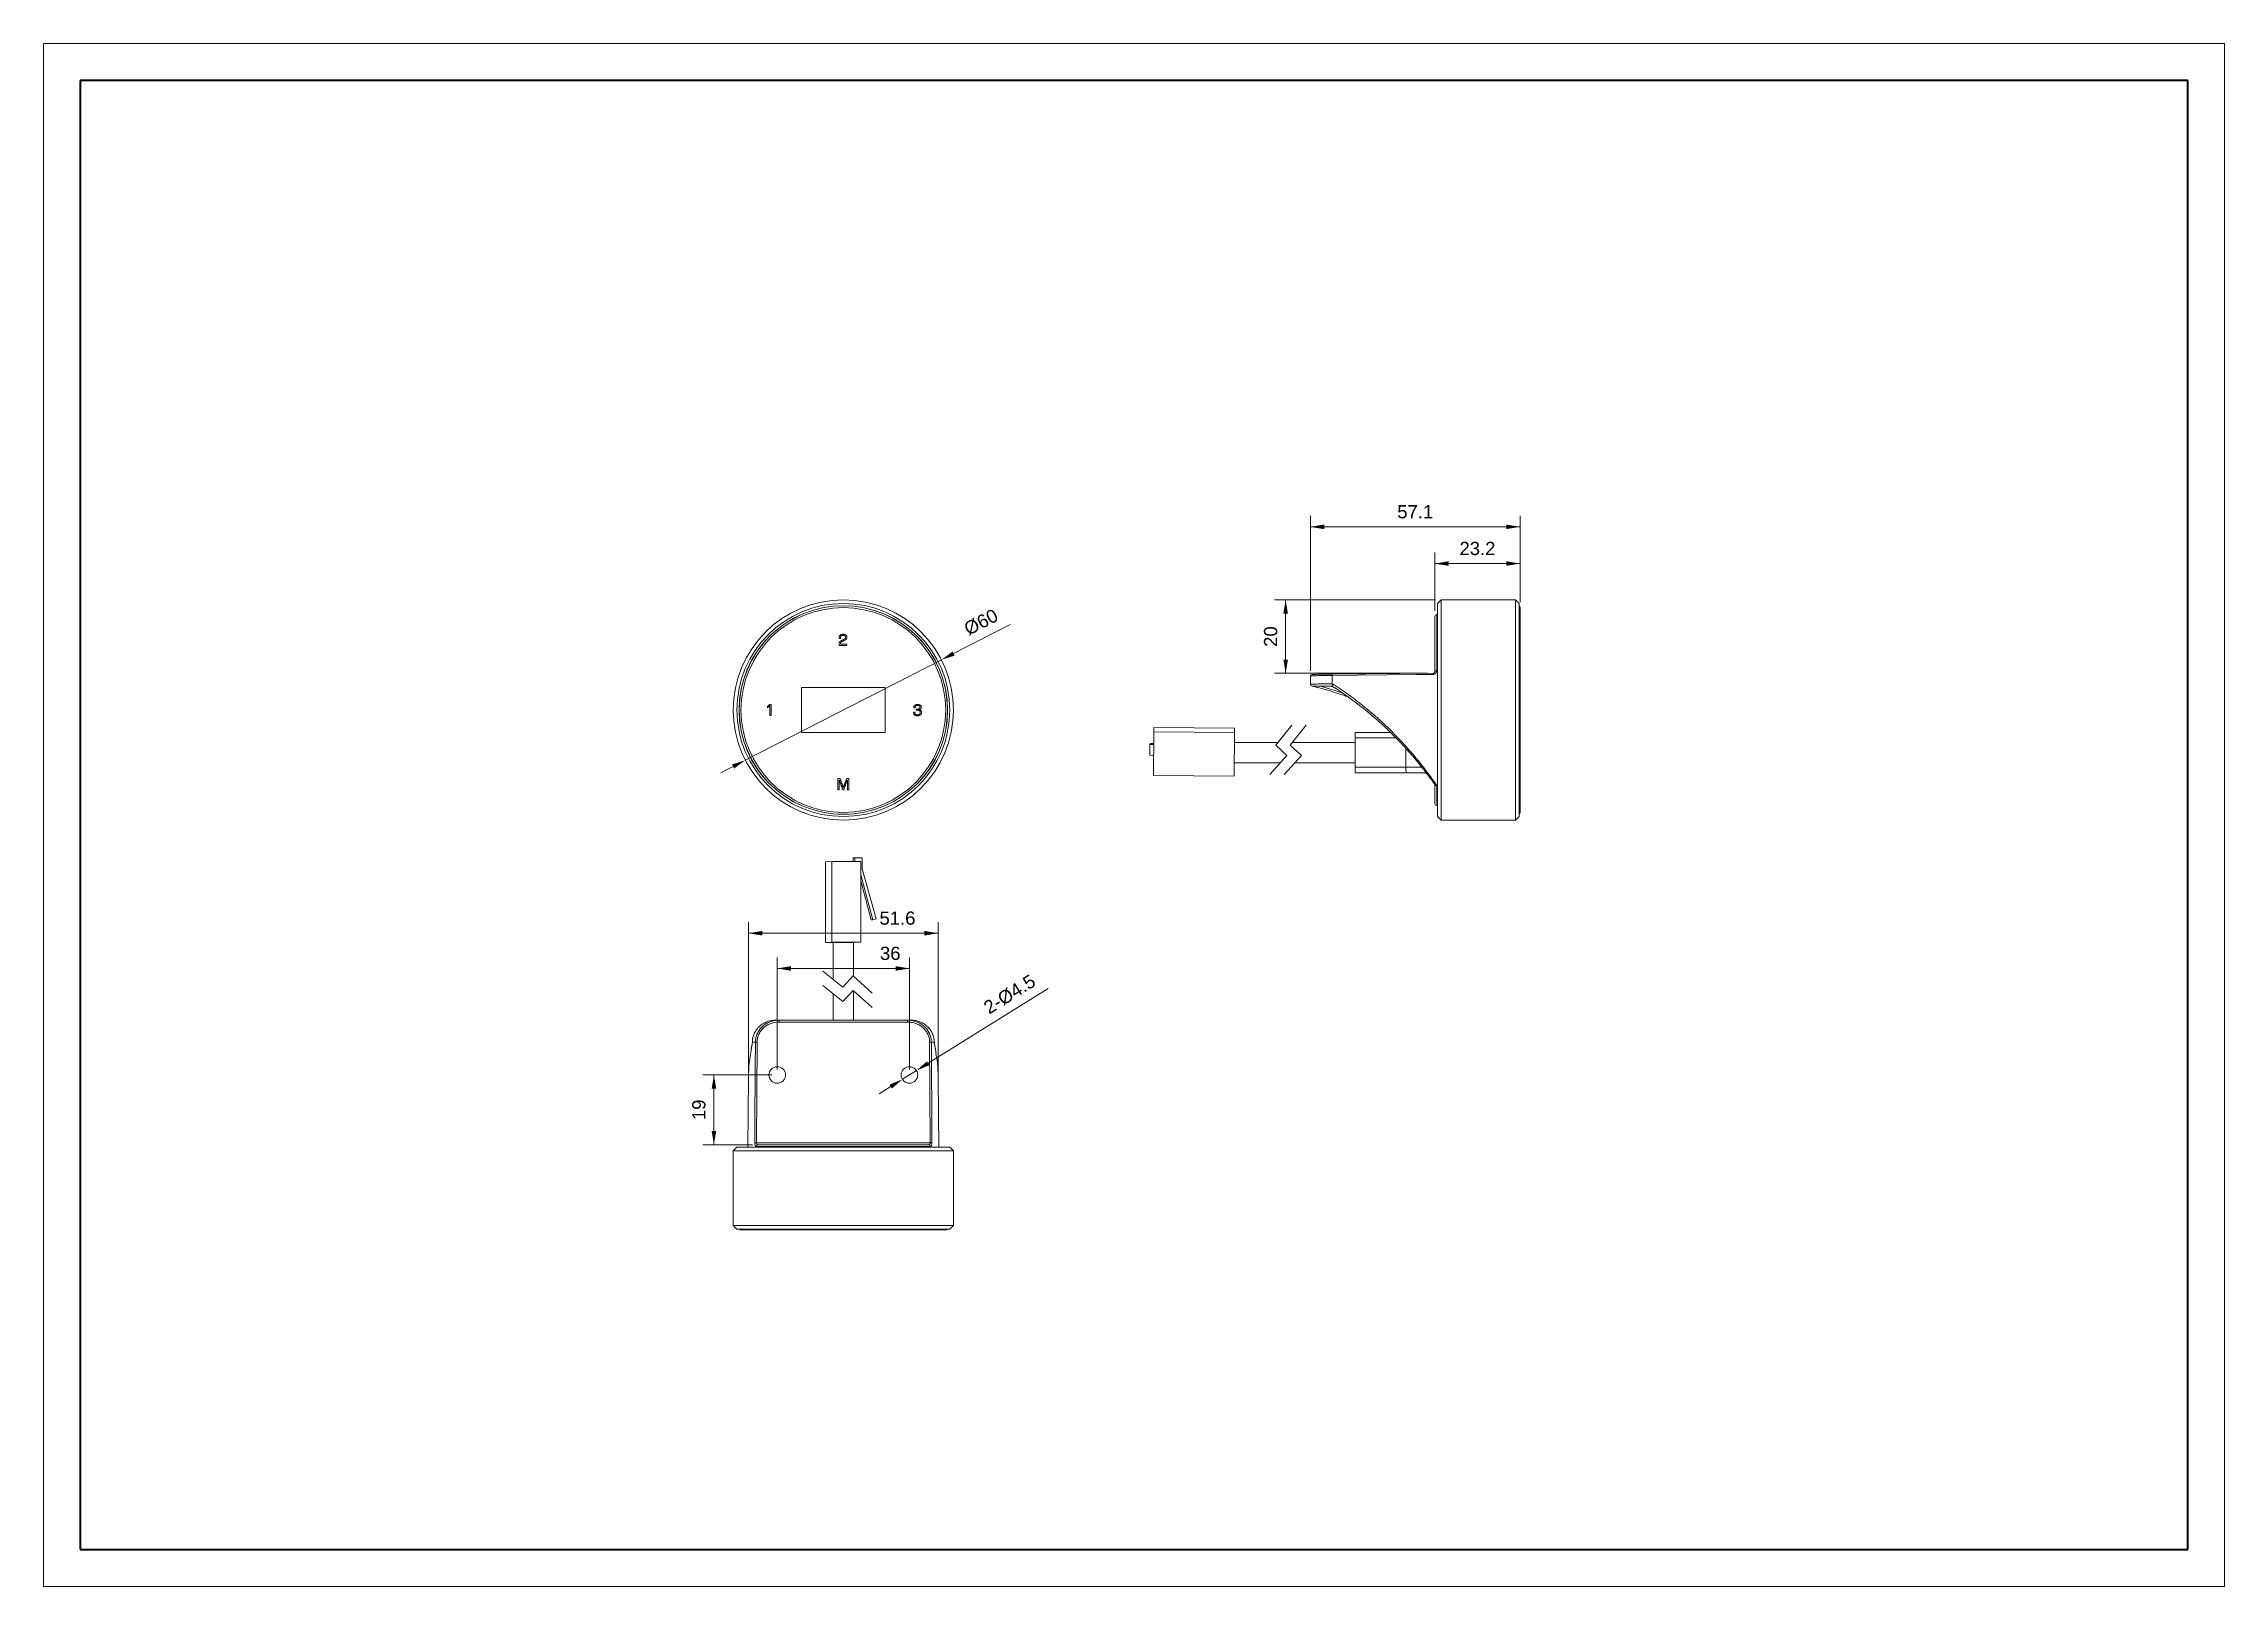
# Model space of a CAD drawing. Header units: millimetres. Extents: x -297 to 297, y -210 to 210.
import ezdxf

# ---------------------------------------------------------------- set-up
doc = ezdxf.new("R2010")
doc.units = ezdxf.units.MM
doc.layers.get('0').update_dxf_attribs({"lineweight": 20})
for name, color, linetype, lineweight in [('layer 1', 7, 'Continuous', 18), ('粗实线层', 7, 'Continuous', 35), ('细实线层', 7, 'Continuous', 18)]:
    doc.layers.add(name, color=color, linetype=linetype, lineweight=lineweight)
doc.styles.add('标准', font='')
doc.styles.get('标准').set_extended_font_data('arial')
doc.dimstyles.new('标准$0', dxfattribs={"dimscale": 1.5, "dimtxt": 2.4, "dimasz": 2.5, "dimexe": 2, "dimexo": 1, "dimgap": 1.5, "dimtad": 1, "dimdec": 1, "dimdsep": 46, "dimtxsty": '标准', "dimcen": 2.5, "dimdle": 5, "dimclre": 256, "dimclrt": 7, "dimadec": 0, "dimazin": 0, "dimtfac": 0.714286, "dimtdec": 1, "dimtmove": 0, "dimatfit": 3, "dimfxl": 0, "dimtolj": 1, "dimarcsym": 0})

msp = doc.modelspace()

# ---------------------------------------------------------------- texts
at = {"color": 7, "linetype": 'Continuous', "char_height": 3.6, "attachment_point": 5, "style": '标准'}
for s, insert, width, rotation in [('%%C60', (-41.66, 52.49), 19.6707, 27.11586), ('2-%%C4.5', (-33.87, -48.82), 30.0512, 31.93445)]:
    msp.add_mtext(s, dxfattribs=dict(at, insert=insert, width=width, rotation=rotation))

# ---------------------------------------------------------------- blocks, each defined once
blk = doc.blocks.new('*X4')
at = {"linetype": 'Continuous'}
for points in [[(81.95, 68.45), (85.7, 69.08), (85.7, 67.83)], [(105.15, 68.45), (101.4, 69.08), (101.4, 67.83)]]:
    blk.add_hatch(color=0, dxfattribs=at).paths.add_polyline_path(points, flags=0)
for p, q in [((81.95, 55.58), (81.95, 71.45)), ((105.15, 57.95), (105.15, 71.45))]:
    blk.add_line(p, q, dxfattribs=at)
at = {"color": 0, "linetype": 'Continuous'}
blk.add_line((81.95, 68.45), (105.15, 68.45), dxfattribs=at)
at = {"color": 7, "linetype": 'Continuous', "insert": (93.55, 72.54), "char_height": 3.6, "width": 18.7463, "attachment_point": 5, "style": '标准'}
blk.add_mtext('23.2', dxfattribs=at)
blk = doc.blocks.new('*X5')
at = {"linetype": 'Continuous'}
for points in [[(41.31, 58.58), (40.68, 54.83), (41.93, 54.83)], [(41.31, 38.57), (40.68, 42.32), (41.93, 42.32)]]:
    blk.add_hatch(color=0, dxfattribs=at).paths.add_polyline_path(points, flags=0)
for p, q in [((82.15, 58.58), (38.31, 58.58)), ((79.96, 38.57), (38.31, 38.57))]:
    blk.add_line(p, q, dxfattribs=at)
at = {"color": 0, "linetype": 'Continuous'}
blk.add_line((41.31, 38.57), (41.31, 58.58), dxfattribs=at)
at = {"color": 7, "linetype": 'Continuous', "insert": (37.22, 48.57), "char_height": 3.6, "width": 10.4104, "attachment_point": 5, "rotation": 90, "style": '标准'}
blk.add_mtext('20', dxfattribs=at)
blk = doc.blocks.new('*X6')
at = {"linetype": 'Continuous', "lineweight": 20}
for points in [[(-97.17, -41.78), (-93.42, -41.15), (-93.42, -42.4)], [(-61.17, -41.78), (-64.92, -41.15), (-64.92, -42.4)]]:
    blk.add_hatch(color=0, dxfattribs=at).paths.add_polyline_path(points, flags=0)
for p, q in [((-97.17, -69.27), (-97.17, -38.78)), ((-61.17, -69.27), (-61.17, -38.78))]:
    blk.add_line(p, q, dxfattribs=at)
at = {"color": 0, "linetype": 'Continuous', "lineweight": 20}
blk.add_line((-97.17, -41.78), (-61.17, -41.78), dxfattribs=at)
at = {"color": 7, "linetype": 'Continuous', "lineweight": 20, "insert": (-66.39, -37.69), "char_height": 3.6, "width": 10.3061, "attachment_point": 5, "style": '标准'}
blk.add_mtext('36', dxfattribs=at)
blk = doc.blocks.new('*X7')
at = {"linetype": 'Continuous', "lineweight": 20}
for points in [[(-114.41, -70.77), (-113.79, -74.52), (-115.04, -74.52)], [(-114.41, -89.77), (-113.79, -86.02), (-115.04, -86.02)]]:
    blk.add_hatch(color=0, dxfattribs=at).paths.add_polyline_path(points, flags=0)
for p, q in [((-98.67, -70.77), (-117.41, -70.77)), ((-103.91, -89.77), (-117.41, -89.77))]:
    blk.add_line(p, q, dxfattribs=at)
at = {"color": 0, "linetype": 'Continuous', "lineweight": 20}
blk.add_line((-114.41, -70.77), (-114.41, -89.77), dxfattribs=at)
at = {"color": 7, "linetype": 'Continuous', "lineweight": 20, "insert": (-118.5, -80.27), "char_height": 3.6, "width": 9.6476, "attachment_point": 5, "rotation": 90, "style": '标准'}
blk.add_mtext('19', dxfattribs=at)
blk = doc.blocks.new('*X8')
at = {"linetype": 'Continuous'}
for points in [[(48.05, 78.45), (51.8, 79.08), (51.8, 77.83)], [(105.15, 78.45), (101.4, 79.08), (101.4, 77.83)]]:
    blk.add_hatch(color=0, dxfattribs=at).paths.add_polyline_path(points, flags=0)
for p, q in [((48.05, 39.28), (48.05, 81.45)), ((105.15, 57.95), (105.15, 81.45))]:
    blk.add_line(p, q, dxfattribs=at)
at = {"color": 0, "linetype": 'Continuous'}
blk.add_line((48.05, 78.45), (105.15, 78.45), dxfattribs=at)
at = {"color": 7, "linetype": 'Continuous', "insert": (76.6, 82.54), "char_height": 3.6, "width": 17.303, "attachment_point": 5, "style": '标准'}
blk.add_mtext('57.1', dxfattribs=at)
blk = doc.blocks.new('$CAXA_FRAME_13B17AC1$')
at = {"layer": '粗实线层'}
for p, q in [((-287, 200), (-287, -200)), ((287, 200), (-287, 200)), ((287, -200), (287, 200)), ((-287, -200), (287, -200))]:
    blk.add_line(p, q, dxfattribs=at)
at = {"layer": '细实线层'}
for p, q in [((297, 210), (-297, 210)), ((-297, 210), (-297, -210)), ((297, -210), (297, 210)), ((-297, -210), (297, -210))]:
    blk.add_line(p, q, dxfattribs=at)
blk = doc.blocks.new('*X10')
at = {"layer": 'layer 1', "linetype": 'Continuous'}
for points in [[(-104.99, -32.19), (-101.24, -31.56), (-101.24, -32.81)], [(-53.34, -32.19), (-57.09, -31.56), (-57.09, -32.81)]]:
    blk.add_hatch(color=0, dxfattribs=at).paths.add_polyline_path(points, flags=0)
for p, q in [((-104.99, -70.09), (-104.99, -29.19)), ((-53.34, -70.1), (-53.34, -29.19))]:
    blk.add_line(p, q, dxfattribs=at)
at = {"layer": 'layer 1', "color": 0, "linetype": 'Continuous'}
blk.add_line((-104.99, -32.19), (-53.34, -32.19), dxfattribs=at)
at = {"layer": 'layer 1', "color": 7, "insert": (-64.43, -28.1), "char_height": 3.6, "width": 18.697, "attachment_point": 5, "style": '标准'}
blk.add_mtext('51.6', dxfattribs=at)

# ---------------------------------------------------------------- dimensions: what is measured, and where the dimension line sits
at = {"color": 7, "linetype": 'Continuous'}
for base, p1, picture, middle in [((105.15, 78.45), (48.05, 37.78), '*X8', (76.6, 82.54)), ((105.15, 68.45), (81.95, 54.08), '*X4', (93.55, 72.54))]:
    dim = msp.add_linear_dim(base=base, p1=p1, p2=(105.15, 56.45), dimstyle='标准$0', override={"dimsah": 1, "dimtzin": 0}, dxfattribs=at)
    dim.commit()
    dim.dimension.update_dxf_attribs({"geometry": picture, "text_midpoint": middle})
dim = msp.add_linear_dim(base=(41.31, 58.58), p1=(81.46, 38.57), p2=(83.65, 58.58), angle=90, dimstyle='标准$0', override={"dimsah": 1, "dimtzin": 0}, dxfattribs=at)
dim.commit()
dim.dimension.update_dxf_attribs({"geometry": '*X5', "text_midpoint": (37.22, 48.57), "dimtype": 160})
at = {"color": 7, "linetype": 'Continuous', "lineweight": 20}
dim = msp.add_linear_dim(base=(-61.17, -41.78), p1=(-97.17, -70.77), p2=(-61.17, -70.77), dimstyle='标准$0', override={"dimsah": 1, "dimtzin": 0}, dxfattribs=at)
dim.commit()
dim.dimension.update_dxf_attribs({"geometry": '*X6', "text_midpoint": (-66.39, -37.69), "dimtype": 160})
dim = msp.add_linear_dim(base=(-114.41, -89.77), p1=(-97.17, -70.77), p2=(-102.41, -89.77), angle=270, dimstyle='标准$0', override={"dimsah": 1, "dimtzin": 0}, dxfattribs=at)
dim.commit()
dim.dimension.update_dxf_attribs({"geometry": '*X7', "text_midpoint": (-118.5, -80.27)})
at = {"layer": 'layer 1'}
dim = msp.add_linear_dim(base=(-53.343, -32.1889), p1=(-104.9881, -71.595), p2=(-53.343, -71.5957), dimstyle='标准$0', override={"dimsah": 1, "dimtfill": 1, "dimtzin": 8, "dimarcsym": 1}, dxfattribs=at)
dim.commit()
dim.dimension.update_dxf_attribs({"geometry": '*X10', "text_midpoint": (-64.4303, -28.1019), "dimtype": 160})

# ---------------------------------------------------------------- hatches: boundary and pattern name
at = {"linetype": 'Continuous'}
for points in [[(-49.41, 44.52), (-48.84, 43.4), (-52.46, 42.25)], [(-109.49, 13.75), (-108.92, 12.64), (-105.87, 14.9)], [(-56.4, -67.06), (-55.74, -68.12), (-59.26, -69.58)], [(-66.59, -73.41), (-65.93, -74.47), (-63.08, -71.96)]]:
    msp.add_hatch(color=7, dxfattribs=at).paths.add_polyline_path(points, flags=0)

# ---------------------------------------------------------------- linework, layer by layer
at = {"color": 7, "linetype": 'Continuous', "lineweight": 15}
for p, q in [((81.95, 39.07), (81.95, 54.08)), ((82.65, 54.58), (82.45, 54.58)), ((82.45, 54.58), (82.45, 39.28)), ((83.65, 58.58), (82.65, 57.58)), ((82.65, -0.42), (82.65, 57.58)), ((103.95, 58.58), (83.65, 58.58)), ((83.65, 58.58), (83.65, -1.42)), ((104.95, 57.58), (103.95, 58.58)), ((103.95, 58.57), (103.95, 58.58)), ((103.95, -1.42), (103.95, 58.57)), ((104.95, 57.58), (104.95, -0.42)), ((105.15, 56.45), (105.15, 0.7)), ((-33.72, 51.85), (-49.13, 43.96)), ((-105.87, 14.9), (-52.46, 42.25)), ((48.05, 35.57), (48.05, 37.78)), ((54, 38.33), (81.46, 38.57)), ((54, 38.02), (54, 35.66)), ((54, 35.66), (54.23, 35.66)), ((-67.8, 34.67), (-90.54, 34.67)), ((-90.54, 34.67), (-90.54, 22.49)), ((-67.8, 22.49), (-67.8, 34.67)), ((54.09, 35.02), (54, 35.02)), ((5.38, 22.66), (5.39, 23.8)), ((5.39, 23.8), (27.39, 23.61)), ((-90.54, 22.49), (-67.8, 22.49)), ((4.35, 19.22), (4.33, 16.25)), ((4.35, 19.22), (4.36, 19.5)), ((5.35, 19.21), (4.35, 19.22)), ((4.36, 19.5), (5.36, 19.49)), ((5.28, 10.78), (5.38, 22.66)), ((5.38, 22.66), (27.38, 22.46)), ((27.28, 10.59), (27.38, 22.46)), ((39.15, 19.73), (27.36, 19.73)), ((27.38, 22.46), (27.39, 23.61)), ((60.25, 19.73), (43.1, 19.73)), ((60.25, 22.48), (69.86, 22.48)), ((60.25, 20.98), (60.25, 22.48)), ((60.25, 12.98), (60.25, 20.98)), ((71.38, 20.98), (60.25, 20.98)), ((74.05, 18.13), (74.05, 12.98)), ((-109.21, 13.19), (-112.54, 11.48)), ((5.33, 16.24), (4.33, 16.25)), ((27.31, 14.23), (39.87, 14.23)), ((43.81, 14.23), (60.25, 14.23)), ((60.25, 12.98), (74.05, 12.98)), ((60.25, 11.48), (60.25, 12.98)), ((74.05, 12.98), (78.44, 12.98)), ((5.28, 10.78), (27.28, 10.59)), ((74.22, 11.48), (60.25, 11.48)), ((79.61, 11.48), (74.22, 11.48)), ((79.45, 11.28), (79.45, 11.48)), ((79.76, 11.28), (79.45, 11.28)), ((81.95, 3.07), (81.95, 8.28)), ((82.45, 8.04), (82.45, 2.57)), ((82.45, 2.57), (82.65, 2.57)), ((82.65, -0.42), (83.65, -1.42)), ((83.65, -1.42), (103.95, -1.42)), ((103.95, -1.42), (104.95, -0.42)), ((-23.37, -47.21), (-56.07, -67.59)), ((-63.08, -71.96), (-59.26, -69.58)), ((-66.26, -73.94), (-69.44, -75.93))]:
    msp.add_line(p, q, dxfattribs=at)
at = {"color": 7, "linetype": 'Continuous'}
for p, q in [((42.98, 24.48), (38.61, 19.05)), ((46.92, 24.48), (42.55, 19.05)), ((38.61, 19.05), (41.66, 16.23)), ((42.55, 19.05), (45.6, 16.23)), ((41.66, 16.23), (36.99, 11)), ((45.6, 16.23), (40.93, 11))]:
    msp.add_line(p, q, dxfattribs=at)
at = {"color": 7, "linetype": 'Continuous', "lineweight": 20}
for p, q in [((-76.46, -11.7), (-76.03, -11.68)), ((-76.46, -12.64), (-76.46, -11.7)), ((-76.03, -11.68), (-74.05, -11.68)), ((-76.03, -12.64), (-76.03, -11.68)), ((-74.05, -11.68), (-74.05, -14.68)), ((-82.31, -12.63), (-84.03, -12.73)), ((-84.03, -12.73), (-84.03, -34.73)), ((-82.31, -12.63), (-82.31, -34.63)), ((-74.4, -12.64), (-82.31, -12.63)), ((-74.4, -12.64), (-74.4, -34.64)), ((-71.15, -28.51), (-74.4, -16.25)), ((-74.05, -14.68), (-70.2, -28.23)), ((-71.58, -28.53), (-74.4, -17.89)), ((-71.58, -28.53), (-71.15, -28.51)), ((-70.2, -28.23), (-71.15, -28.51)), ((-82.31, -34.63), (-84.03, -34.73)), ((-84.03, -34.73), (-81.92, -34.74)), ((-74.4, -34.64), (-82.31, -34.63)), ((-81.92, -34.63), (-81.92, -44.81)), ((-81.92, -34.74), (-81.92, -34.63)), ((-81.89, -34.68), (-81.92, -34.69)), ((-81.92, -34.74), (-76.42, -34.74)), ((-76.52, -34.74), (-76.12, -34.74)), ((-76.42, -43.92), (-76.42, -34.64)), ((-76.12, -34.74), (-74.4, -34.64)), ((-81.92, -36.8), (-81.92, -44.81)), ((-76.42, -43.92), (-76.42, -35.92)), ((-84.79, -42.5), (-79.35, -46.87)), ((-84.79, -46.44), (-79.35, -50.81)), ((-79.35, -46.87), (-76.53, -43.82)), ((-76.53, -43.82), (-71.31, -48.49)), ((-81.92, -48.75), (-81.92, -55.87)), ((-79.35, -50.81), (-76.53, -47.76)), ((-76.53, -47.76), (-71.31, -52.43)), ((-76.42, -55.87), (-76.42, -47.87)), ((-97.64, -55.87), (-96.64, -55.87)), ((-96.64, -56.36), (-96.64, -55.87)), ((-96.64, -55.87), (-61.69, -55.87)), ((-61.69, -56.36), (-96.64, -56.36)), ((-61.69, -56.36), (-61.69, -55.87)), ((-61.69, -55.87), (-60.69, -55.87)), ((-103.95, -61.81), (-103.95, -62)), ((-103.93, -61.82), (-103.93, -62.04)), ((-103.13, -61.82), (-103.93, -61.82)), ((-102.66, -61.82), (-102.83, -89.27)), ((-55.5, -89.27), (-55.67, -61.82)), ((-54.4, -61.82), (-55.2, -61.82)), ((-54.4, -62.04), (-54.4, -61.82)), ((-54.38, -62), (-54.38, -61.81)), ((-105.01, -71.59), (-105.17, -90.47)), ((-53.16, -90.47), (-53.32, -71.6)), ((-108.17, -90.47), (-109.17, -91.47)), ((-109.17, -91.47), (-109.17, -111.77)), ((-49.17, -91.47), (-109.17, -91.47)), ((-108.17, -90.47), (-50.17, -90.47)), ((-55.47, -90.26), (-102.87, -90.26)), ((-102.83, -89.27), (-55.5, -89.27)), ((-102.41, -89.77), (-55.92, -89.77)), ((-49.17, -91.47), (-50.17, -90.47)), ((-49.17, -111.77), (-49.17, -91.47)), ((-109.17, -111.77), (-108.17, -112.77)), ((-109.17, -111.77), (-79.85, -111.77)), ((-79.83, -112.77), (-108.17, -112.77)), ((-79.85, -111.77), (-49.17, -111.77)), ((-50.17, -112.77), (-79.83, -112.77)), ((-50.17, -112.77), (-49.17, -111.77)), ((-51.29, -112.97), (-107.04, -112.97))]:
    msp.add_line(p, q, dxfattribs=at)
at = {"color": 7, "linetype": 'Continuous'}
for points in [[(-79.96, 48.09), (-79.96, 48.09), (-79.96, 48.09), (-79.97, 48.09), (-79.98, 48.09), (-79.98, 48.09), (-79.99, 48.09), (-80, 48.09), (-80.02, 48.09), (-80.03, 48.09), (-80.04, 48.09), (-80.06, 48.09), (-80.07, 48.09), (-80.09, 48.09), (-80.11, 48.09), (-80.12, 48.09), (-80.14, 48.09), (-80.16, 48.09), (-80.17, 48.09), (-80.19, 48.09), (-80.21, 48.09), (-80.22, 48.09), (-80.24, 48.09), (-80.25, 48.09), (-80.26, 48.09), (-80.28, 48.09), (-80.29, 48.09), (-80.3, 48.09), (-80.3, 48.09), (-80.31, 48.09), (-80.31, 48.09), (-80.32, 48.09), (-80.32, 48.09), (-80.32, 48.09), (-80.32, 48.09), (-80.32, 48.09), (-80.32, 48.09), (-80.32, 48.09), (-80.32, 48.09), (-80.32, 48.1), (-80.32, 48.1), (-80.32, 48.1), (-80.32, 48.1), (-80.32, 48.1), (-80.32, 48.1), (-80.32, 48.1), (-80.32, 48.1), (-80.32, 48.1), (-80.32, 48.11), (-80.32, 48.11), (-80.32, 48.11), (-80.32, 48.11), (-80.32, 48.11), (-80.32, 48.12), (-80.32, 48.12), (-80.32, 48.12), (-80.32, 48.12), (-80.32, 48.13), (-80.32, 48.13), (-80.32, 48.13), (-80.32, 48.13), (-80.32, 48.14), (-80.32, 48.14), (-80.32, 48.14), (-80.32, 48.15), (-80.32, 48.15), (-80.32, 48.15), (-80.32, 48.16), (-80.32, 48.16), (-80.32, 48.16), (-80.32, 48.17), (-80.32, 48.17), (-80.32, 48.18), (-80.32, 48.18), (-80.32, 48.18), (-80.32, 48.19), (-80.32, 48.19), (-80.32, 48.19), (-80.32, 48.2), (-80.32, 48.2), (-80.32, 48.2), (-80.32, 48.21), (-80.32, 48.21), (-80.32, 48.21), (-80.32, 48.22), (-80.32, 48.22), (-80.32, 48.22), (-80.32, 48.23), (-80.32, 48.23), (-80.32, 48.23), (-80.32, 48.24), (-80.32, 48.24), (-80.32, 48.24), (-80.32, 48.25), (-80.32, 48.25), (-80.32, 48.25), (-80.32, 48.27), (-80.32, 48.29), (-80.32, 48.31), (-80.32, 48.34), (-80.32, 48.36), (-80.32, 48.38), (-80.31, 48.4), (-80.31, 48.42), (-80.31, 48.44), (-80.3, 48.46), (-80.3, 48.49), (-80.29, 48.51), (-80.29, 48.53), (-80.28, 48.55), (-80.28, 48.57), (-80.27, 48.59), (-80.26, 48.61), (-80.26, 48.63), (-80.25, 48.65), (-80.24, 48.67), (-80.23, 48.69), (-80.22, 48.71), (-80.21, 48.73), (-80.2, 48.75), (-80.19, 48.77), (-80.18, 48.78), (-80.17, 48.8), (-80.16, 48.82), (-80.15, 48.84), (-80.13, 48.86), (-80.12, 48.88), (-80.11, 48.9), (-80.09, 48.91), (-80.08, 48.93), (-80.06, 48.95), (-80.05, 48.96), (-80.03, 48.98), (-80.01, 49), (-79.99, 49.01), (-79.97, 49.02), (-79.95, 49.04), (-79.93, 49.05), (-79.91, 49.06), (-79.89, 49.07), (-79.86, 49.09), (-79.84, 49.1), (-79.81, 49.11), (-79.78, 49.12), (-79.76, 49.13), (-79.73, 49.13), (-79.7, 49.14), (-79.67, 49.15), (-79.64, 49.16), (-79.61, 49.16), (-79.58, 49.17), (-79.54, 49.17), (-79.51, 49.18), (-79.48, 49.18), (-79.44, 49.18), (-79.41, 49.19), (-79.37, 49.19), (-79.33, 49.19), (-79.29, 49.19), (-79.24, 49.19), (-79.18, 49.19), (-79.12, 49.19), (-79.06, 49.18), (-79, 49.18), (-78.94, 49.17), (-78.89, 49.16), (-78.84, 49.15), (-78.79, 49.14), (-78.74, 49.12), (-78.7, 49.11), (-78.65, 49.09), (-78.61, 49.07), (-78.57, 49.06), (-78.53, 49.03), (-78.5, 49.01), (-78.46, 48.99), (-78.43, 48.96), (-78.4, 48.93), (-78.38, 48.91), (-78.35, 48.88), (-78.33, 48.84), (-78.31, 48.81), (-78.29, 48.78), (-78.27, 48.74), (-78.26, 48.7), (-78.24, 48.66), (-78.23, 48.62), (-78.22, 48.58), (-78.22, 48.53), (-78.21, 48.49), (-78.21, 48.44), (-78.21, 48.41), (-78.21, 48.4), (-78.21, 48.38), (-78.21, 48.37), (-78.21, 48.35), (-78.21, 48.34), (-78.21, 48.32), (-78.21, 48.31), (-78.21, 48.3), (-78.21, 48.28), (-78.22, 48.27), (-78.22, 48.26), (-78.22, 48.24), (-78.22, 48.23), (-78.22, 48.22), (-78.23, 48.2), (-78.23, 48.19), (-78.23, 48.18), (-78.24, 48.17), (-78.24, 48.15), (-78.24, 48.14), (-78.25, 48.13), (-78.25, 48.12), (-78.25, 48.11), (-78.26, 48.09), (-78.26, 48.08), (-78.27, 48.07), (-78.27, 48.06), (-78.28, 48.05), (-78.28, 48.04), (-78.29, 48.03), (-78.29, 48.02), (-78.3, 48.01), (-78.3, 48), (-78.31, 47.99), (-78.31, 47.98), (-78.32, 47.97), (-78.32, 47.96), (-78.33, 47.95), (-78.34, 47.94), (-78.34, 47.93), (-78.35, 47.92), (-78.36, 47.91), (-78.36, 47.9), (-78.37, 47.9), (-78.38, 47.89), (-78.38, 47.88), (-78.39, 47.87), (-78.4, 47.86), (-78.41, 47.85), (-78.41, 47.84), (-78.42, 47.84), (-78.43, 47.83), (-78.44, 47.82), (-78.44, 47.81), (-78.45, 47.81), (-78.46, 47.8), (-78.47, 47.79), (-78.48, 47.78), (-78.48, 47.78), (-78.49, 47.77), (-78.5, 47.76), (-78.51, 47.76), (-78.52, 47.75), (-78.53, 47.74), (-78.54, 47.74), (-78.55, 47.73), (-78.56, 47.72), (-78.57, 47.71), (-78.58, 47.71), (-78.59, 47.7), (-78.6, 47.69), (-78.62, 47.68), (-78.63, 47.68), (-78.64, 47.67), (-78.66, 47.66), (-78.67, 47.65), (-78.68, 47.64), (-78.7, 47.63), (-78.71, 47.63), (-78.73, 47.62), (-78.74, 47.61), (-78.76, 47.6), (-78.78, 47.59), (-78.79, 47.58), (-78.81, 47.57), (-78.83, 47.56), (-78.85, 47.55), (-78.87, 47.54), (-78.89, 47.53), (-78.91, 47.52), (-78.93, 47.51), (-78.95, 47.5), (-78.97, 47.49), (-78.99, 47.48), (-79.01, 47.47), (-79.03, 47.46), (-79.05, 47.45), (-79.07, 47.44), (-79.09, 47.43), (-79.11, 47.42), (-79.12, 47.41), (-79.14, 47.4), (-79.16, 47.4), (-79.17, 47.39), (-79.19, 47.38), (-79.2, 47.37), (-79.22, 47.37), (-79.23, 47.36), (-79.24, 47.36), (-79.25, 47.35), (-79.26, 47.34), (-79.27, 47.34), (-79.28, 47.33), (-79.29, 47.33), (-79.3, 47.33), (-79.31, 47.32), (-79.31, 47.32), (-79.32, 47.32), (-79.33, 47.31), (-79.33, 47.31), (-79.34, 47.31), (-79.34, 47.31), (-79.34, 47.3), (-79.34, 47.3), (-79.35, 47.3), (-79.35, 47.3), (-79.36, 47.3), (-79.38, 47.29), (-79.4, 47.28), (-79.42, 47.27), (-79.44, 47.26), (-79.46, 47.25), (-79.48, 47.24), (-79.49, 47.23), (-79.51, 47.22), (-79.53, 47.21), (-79.55, 47.2), (-79.56, 47.19), (-79.58, 47.18), (-79.6, 47.17), (-79.61, 47.16), (-79.63, 47.15), (-79.64, 47.14), (-79.65, 47.13), (-79.67, 47.12), (-79.68, 47.11), (-79.7, 47.1), (-79.71, 47.09), (-79.72, 47.09), (-79.73, 47.08), (-79.74, 47.07), (-79.76, 47.06), (-79.77, 47.05), (-79.78, 47.04), (-79.79, 47.03), (-79.8, 47.03), (-79.81, 47.02), (-79.82, 47.01), (-79.83, 47), (-79.83, 46.99), (-79.84, 46.98), (-79.85, 46.97), (-79.86, 46.96), (-79.87, 46.95), (-79.87, 46.94), (-79.88, 46.93), (-79.89, 46.92), (-79.89, 46.91), (-79.9, 46.9), (-79.9, 46.89), (-79.91, 46.88), (-79.92, 46.87), (-79.92, 46.86), (-79.92, 46.85), (-79.93, 46.84), (-79.93, 46.82), (-79.94, 46.81), (-79.94, 46.8), (-79.94, 46.79), (-79.95, 46.77), (-79.95, 46.76), (-79.95, 46.75), (-79.95, 46.73), (-79.96, 46.72), (-79.96, 46.71), (-79.96, 46.69), (-79.96, 46.68), (-79.96, 46.66), (-79.96, 46.65), (-79.96, 46.64), (-79.96, 46.64), (-79.96, 46.63), (-79.96, 46.63), (-79.96, 46.63), (-79.96, 46.62), (-79.96, 46.62), (-79.96, 46.61), (-79.96, 46.61), (-79.96, 46.6), (-79.96, 46.6), (-79.96, 46.59), (-79.96, 46.58), (-79.96, 46.58), (-79.96, 46.57), (-79.96, 46.56), (-79.96, 46.55), (-79.96, 46.54), (-79.96, 46.54), (-79.96, 46.53), (-79.96, 46.52), (-79.96, 46.52), (-79.96, 46.51), (-79.96, 46.5), (-79.96, 46.5), (-79.96, 46.49), (-79.96, 46.49), (-79.96, 46.48), (-79.96, 46.48), (-79.96, 46.48), (-79.96, 46.48), (-79.96, 46.47), (-79.96, 46.47), (-79.95, 46.47), (-79.93, 46.47), (-79.9, 46.47), (-79.87, 46.47), (-79.82, 46.47), (-79.77, 46.47), (-79.72, 46.47), (-79.65, 46.47), (-79.59, 46.47), (-79.52, 46.47), (-79.44, 46.47), (-79.36, 46.47), (-79.28, 46.47), (-79.2, 46.47), (-79.12, 46.47), (-79.04, 46.47), (-78.96, 46.47), (-78.87, 46.47), (-78.79, 46.47), (-78.72, 46.47), (-78.64, 46.47), (-78.57, 46.47), (-78.51, 46.47), (-78.45, 46.47), (-78.39, 46.47), (-78.34, 46.47), (-78.3, 46.47), (-78.27, 46.47), (-78.24, 46.47), (-78.22, 46.47), (-78.21, 46.47), (-78.21, 46.47), (-78.21, 46.47), (-78.21, 46.47), (-78.21, 46.46), (-78.21, 46.45), (-78.21, 46.45), (-78.21, 46.44), (-78.21, 46.43), (-78.21, 46.41), (-78.21, 46.4), (-78.21, 46.39), (-78.21, 46.38), (-78.21, 46.36), (-78.21, 46.35), (-78.21, 46.33), (-78.21, 46.32), (-78.21, 46.3), (-78.21, 46.29), (-78.21, 46.27), (-78.21, 46.26), (-78.21, 46.24), (-78.21, 46.23), (-78.21, 46.22), (-78.21, 46.21), (-78.21, 46.2), (-78.21, 46.19), (-78.21, 46.18), (-78.21, 46.17), (-78.21, 46.16), (-78.21, 46.16), (-78.21, 46.16), (-78.21, 46.16), (-78.22, 46.16), (-78.24, 46.16), (-78.27, 46.16), (-78.31, 46.16), (-78.35, 46.16), (-78.41, 46.16), (-78.48, 46.16), (-78.55, 46.16), (-78.63, 46.16), (-78.71, 46.16), (-78.8, 46.16), (-78.89, 46.16), (-78.98, 46.16), (-79.08, 46.16), (-79.18, 46.16), (-79.28, 46.16), (-79.38, 46.16), (-79.48, 46.16), (-79.57, 46.16), (-79.67, 46.16), (-79.76, 46.16), (-79.85, 46.16), (-79.93, 46.16), (-80, 46.16), (-80.07, 46.16), (-80.14, 46.16), (-80.19, 46.16), (-80.24, 46.16), (-80.27, 46.16), (-80.3, 46.16), (-80.31, 46.16), (-80.32, 46.16), (-80.32, 46.16), (-80.32, 46.16), (-80.32, 46.17), (-80.32, 46.18), (-80.32, 46.19), (-80.32, 46.2), (-80.32, 46.21), (-80.32, 46.22), (-80.32, 46.24), (-80.32, 46.26), (-80.32, 46.27), (-80.32, 46.29), (-80.32, 46.31), (-80.32, 46.33), (-80.32, 46.35), (-80.32, 46.37), (-80.32, 46.38), (-80.32, 46.4), (-80.32, 46.42), (-80.32, 46.44), (-80.32, 46.46), (-80.32, 46.47), (-80.32, 46.49), (-80.32, 46.5), (-80.32, 46.52), (-80.32, 46.53), (-80.32, 46.54), (-80.32, 46.55), (-80.32, 46.55), (-80.32, 46.56), (-80.32, 46.56), (-80.32, 46.57), (-80.32, 46.58), (-80.32, 46.6), (-80.32, 46.61), (-80.32, 46.63), (-80.32, 46.64), (-80.32, 46.65), (-80.31, 46.67), (-80.31, 46.68), (-80.31, 46.69), (-80.31, 46.71), (-80.31, 46.72), (-80.31, 46.73), (-80.31, 46.75), (-80.31, 46.76), (-80.31, 46.77), (-80.3, 46.78), (-80.3, 46.8), (-80.3, 46.81), (-80.3, 46.82), (-80.3, 46.83), (-80.29, 46.84), (-80.29, 46.86), (-80.29, 46.87), (-80.29, 46.88), (-80.28, 46.89), (-80.28, 46.9), (-80.28, 46.91), (-80.28, 46.92), (-80.27, 46.93), (-80.27, 46.94), (-80.27, 46.95), (-80.26, 46.96), (-80.26, 46.97), (-80.26, 46.98), (-80.25, 46.99), (-80.25, 47), (-80.24, 47.01), (-80.24, 47.02), (-80.23, 47.03), (-80.23, 47.04), (-80.22, 47.05), (-80.22, 47.06), (-80.21, 47.07), (-80.21, 47.08), (-80.2, 47.09), (-80.19, 47.1), (-80.19, 47.11), (-80.18, 47.12), (-80.17, 47.13), (-80.16, 47.13), (-80.16, 47.14), (-80.15, 47.15), (-80.14, 47.16), (-80.13, 47.17), (-80.12, 47.18), (-80.11, 47.19), (-80.1, 47.2), (-80.09, 47.21), (-80.08, 47.22), (-80.07, 47.22), (-80.06, 47.23), (-80.05, 47.24), (-80.04, 47.25), (-80.03, 47.26), (-80.02, 47.27), (-80.01, 47.28), (-80, 47.29), (-79.99, 47.29), (-79.97, 47.3), (-79.96, 47.31), (-79.95, 47.32), (-79.94, 47.33), (-79.93, 47.34), (-79.92, 47.34), (-79.91, 47.35), (-79.9, 47.36), (-79.89, 47.37), (-79.88, 47.37), (-79.87, 47.38), (-79.86, 47.39), (-79.85, 47.39), (-79.84, 47.4), (-79.83, 47.41), (-79.82, 47.41), (-79.81, 47.42), (-79.8, 47.42), (-79.79, 47.43), (-79.79, 47.43), (-79.78, 47.44), (-79.77, 47.45), (-79.76, 47.45), (-79.75, 47.46), (-79.74, 47.46), (-79.73, 47.46), (-79.72, 47.47), (-79.71, 47.47), (-79.71, 47.48), (-79.7, 47.48), (-79.69, 47.49), (-79.68, 47.49), (-79.67, 47.5), (-79.66, 47.51), (-79.64, 47.51), (-79.63, 47.52), (-79.62, 47.52), (-79.61, 47.53), (-79.6, 47.54), (-79.58, 47.54), (-79.57, 47.55), (-79.56, 47.55), (-79.54, 47.56), (-79.53, 47.57), (-79.52, 47.58), (-79.5, 47.58), (-79.49, 47.59), (-79.47, 47.6), (-79.45, 47.61), (-79.44, 47.61), (-79.42, 47.62), (-79.41, 47.63), (-79.39, 47.64), (-79.37, 47.65), (-79.35, 47.65), (-79.34, 47.66), (-79.32, 47.67), (-79.3, 47.68), (-79.28, 47.69), (-79.26, 47.7), (-79.24, 47.71), (-79.22, 47.72), (-79.21, 47.73), (-79.19, 47.73), (-79.17, 47.74), (-79.15, 47.75), (-79.14, 47.76), (-79.12, 47.77), (-79.1, 47.78), (-79.09, 47.79), (-79.07, 47.79), (-79.06, 47.8), (-79.04, 47.81), (-79.03, 47.82), (-79.01, 47.83), (-79, 47.83), (-78.98, 47.84), (-78.97, 47.85), (-78.96, 47.86), (-78.94, 47.86), (-78.93, 47.87), (-78.92, 47.88), (-78.9, 47.89), (-78.89, 47.89), (-78.88, 47.9), (-78.87, 47.91), (-78.86, 47.91), (-78.84, 47.92), (-78.83, 47.93), (-78.82, 47.93), (-78.81, 47.94), (-78.79, 47.96), (-78.78, 47.97), (-78.76, 47.98), (-78.75, 47.99), (-78.74, 48), (-78.72, 48.01), (-78.71, 48.03), (-78.7, 48.04), (-78.69, 48.05), (-78.68, 48.06), (-78.66, 48.08), (-78.66, 48.09), (-78.65, 48.1), (-78.64, 48.12), (-78.63, 48.13), (-78.62, 48.14), (-78.61, 48.16), (-78.61, 48.17), (-78.6, 48.19), (-78.59, 48.2), (-78.59, 48.22), (-78.58, 48.23), (-78.58, 48.25), (-78.58, 48.26), (-78.57, 48.28), (-78.57, 48.3), (-78.57, 48.31), (-78.57, 48.33), (-78.57, 48.34), (-78.56, 48.36), (-78.56, 48.38), (-78.56, 48.39), (-78.57, 48.41), (-78.57, 48.42), (-78.57, 48.44), (-78.57, 48.45), (-78.57, 48.47), (-78.57, 48.48), (-78.58, 48.5), (-78.58, 48.51), (-78.58, 48.52), (-78.59, 48.54), (-78.59, 48.55), (-78.6, 48.56), (-78.6, 48.58), (-78.61, 48.59), (-78.61, 48.6), (-78.62, 48.61), (-78.62, 48.63), (-78.63, 48.64), (-78.64, 48.65), (-78.65, 48.66), (-78.65, 48.67), (-78.66, 48.68), (-78.67, 48.7), (-78.68, 48.71), (-78.69, 48.72), (-78.7, 48.73), (-78.71, 48.74), (-78.72, 48.75), (-78.73, 48.76), (-78.74, 48.77), (-78.75, 48.78), (-78.76, 48.78), (-78.77, 48.79), (-78.78, 48.8), (-78.79, 48.8), (-78.8, 48.81), (-78.81, 48.82), (-78.83, 48.82), (-78.84, 48.83), (-78.85, 48.83), (-78.86, 48.84), (-78.88, 48.84), (-78.89, 48.85), (-78.91, 48.85), (-78.92, 48.86), (-78.94, 48.86), (-78.95, 48.87), (-78.97, 48.87), (-78.99, 48.87), (-79, 48.88), (-79.02, 48.88), (-79.04, 48.88), (-79.06, 48.88), (-79.08, 48.89), (-79.1, 48.89), (-79.12, 48.89), (-79.14, 48.89), (-79.16, 48.89), (-79.18, 48.89), (-79.2, 48.89), (-79.22, 48.89), (-79.24, 48.89), (-79.27, 48.89), (-79.3, 48.89), (-79.32, 48.89), (-79.35, 48.89), (-79.37, 48.89), (-79.4, 48.89), (-79.42, 48.88), (-79.44, 48.88), (-79.47, 48.88), (-79.49, 48.87), (-79.51, 48.87), (-79.53, 48.87), (-79.55, 48.86), (-79.57, 48.86), (-79.59, 48.85), (-79.61, 48.84), (-79.63, 48.84), (-79.65, 48.83), (-79.67, 48.82), (-79.68, 48.81), (-79.7, 48.81), (-79.72, 48.8), (-79.73, 48.79), (-79.75, 48.78), (-79.76, 48.77), (-79.77, 48.76), (-79.79, 48.75), (-79.8, 48.74), (-79.81, 48.72), (-79.82, 48.71), (-79.84, 48.7), (-79.85, 48.69), (-79.85, 48.68), (-79.86, 48.67), (-79.87, 48.65), (-79.88, 48.64), (-79.88, 48.63), (-79.89, 48.62), (-79.9, 48.61), (-79.9, 48.6), (-79.91, 48.59), (-79.91, 48.58), (-79.92, 48.56), (-79.92, 48.55), (-79.93, 48.54), (-79.93, 48.53), (-79.94, 48.51), (-79.94, 48.5), (-79.95, 48.49), (-79.95, 48.47), (-79.95, 48.46), (-79.96, 48.45), (-79.96, 48.43), (-79.96, 48.42), (-79.96, 48.4), (-79.97, 48.39), (-79.97, 48.37), (-79.97, 48.36), (-79.97, 48.34), (-79.97, 48.33), (-79.97, 48.31), (-79.97, 48.3), (-79.97, 48.28), (-79.97, 48.27), (-79.97, 48.26), (-79.97, 48.26), (-79.97, 48.25), (-79.97, 48.25), (-79.97, 48.25), (-79.97, 48.24), (-79.97, 48.24), (-79.97, 48.23), (-79.97, 48.23), (-79.97, 48.23), (-79.97, 48.22), (-79.97, 48.22), (-79.97, 48.22), (-79.97, 48.21), (-79.97, 48.21), (-79.97, 48.2), (-79.97, 48.2), (-79.97, 48.2), (-79.97, 48.19), (-79.97, 48.19), (-79.97, 48.18), (-79.97, 48.18), (-79.97, 48.18), (-79.97, 48.17), (-79.97, 48.17), (-79.97, 48.16), (-79.97, 48.16), (-79.97, 48.16), (-79.97, 48.15), (-79.97, 48.15), (-79.97, 48.15), (-79.97, 48.14), (-79.97, 48.14), (-79.97, 48.14), (-79.97, 48.13), (-79.97, 48.13), (-79.97, 48.13), (-79.97, 48.12), (-79.96, 48.12), (-79.96, 48.12), (-79.96, 48.12), (-79.96, 48.11), (-79.96, 48.11), (-79.96, 48.11), (-79.96, 48.11), (-79.96, 48.11), (-79.96, 48.1), (-79.96, 48.1), (-79.96, 48.1), (-79.96, 48.1), (-79.96, 48.1), (-79.96, 48.1), (-79.96, 48.1), (-79.96, 48.09), (-79.96, 48.09), (-79.96, 48.09), (-79.96, 48.09), (-79.96, 48.09), (-79.96, 48.09), (-79.96, 48.09), (-79.96, 48.09), (-79.96, 48.09), (-79.96, 48.09), (-79.96, 48.09), (-79.96, 48.09), (-79.96, 48.09), (-79.96, 48.09), (-79.96, 48.09), (-79.96, 48.09), (-79.96, 48.09), (-79.96, 48.09), (-79.96, 48.09), (-79.96, 48.09), (-79.96, 48.09), (-79.96, 48.09), (-79.96, 48.09), (-79.96, 48.09), (-79.96, 48.09), (-79.96, 48.09), (-79.96, 48.09), (-79.96, 48.09), (-79.96, 48.09), (-79.96, 48.09), (-79.96, 48.09), (-79.96, 48.09), (-79.96, 48.09), (-79.96, 48.09), (-79.96, 48.09), (-79.96, 48.09), (-79.96, 48.09), (-79.96, 48.09), (-79.96, 48.09), (-79.96, 48.09), (-79.96, 48.09)], [(-98.85, 27.07), (-98.85, 27.07), (-98.85, 27.07), (-98.86, 27.07), (-98.86, 27.07), (-98.87, 27.07), (-98.88, 27.07), (-98.89, 27.07), (-98.91, 27.07), (-98.92, 27.07), (-98.93, 27.07), (-98.95, 27.07), (-98.97, 27.07), (-98.98, 27.07), (-99, 27.07), (-99.02, 27.07), (-99.03, 27.07), (-99.05, 27.07), (-99.07, 27.07), (-99.09, 27.07), (-99.1, 27.07), (-99.12, 27.07), (-99.13, 27.07), (-99.15, 27.07), (-99.16, 27.07), (-99.17, 27.07), (-99.18, 27.07), (-99.19, 27.07), (-99.19, 27.07), (-99.2, 27.07), (-99.2, 27.07), (-99.2, 27.07), (-99.2, 27.08), (-99.2, 27.11), (-99.2, 27.15), (-99.2, 27.2), (-99.2, 27.26), (-99.2, 27.34), (-99.2, 27.43), (-99.2, 27.52), (-99.2, 27.63), (-99.2, 27.74), (-99.2, 27.85), (-99.2, 27.97), (-99.2, 28.1), (-99.2, 28.22), (-99.2, 28.35), (-99.2, 28.48), (-99.2, 28.61), (-99.2, 28.73), (-99.2, 28.86), (-99.2, 28.97), (-99.2, 29.09), (-99.2, 29.2), (-99.2, 29.3), (-99.2, 29.39), (-99.2, 29.47), (-99.2, 29.54), (-99.2, 29.6), (-99.2, 29.65), (-99.2, 29.68), (-99.2, 29.7), (-99.2, 29.71), (-99.21, 29.7), (-99.21, 29.7), (-99.22, 29.69), (-99.24, 29.68), (-99.25, 29.67), (-99.27, 29.65), (-99.3, 29.63), (-99.32, 29.61), (-99.35, 29.59), (-99.37, 29.57), (-99.4, 29.54), (-99.43, 29.52), (-99.46, 29.49), (-99.5, 29.47), (-99.53, 29.44), (-99.56, 29.41), (-99.59, 29.39), (-99.62, 29.36), (-99.65, 29.34), (-99.68, 29.31), (-99.71, 29.29), (-99.74, 29.27), (-99.76, 29.25), (-99.79, 29.23), (-99.81, 29.21), (-99.82, 29.2), (-99.84, 29.19), (-99.85, 29.18), (-99.86, 29.17), (-99.86, 29.17), (-99.86, 29.17), (-99.86, 29.17), (-99.86, 29.17), (-99.86, 29.18), (-99.86, 29.19), (-99.86, 29.2), (-99.86, 29.21), (-99.86, 29.23), (-99.86, 29.24), (-99.86, 29.26), (-99.86, 29.27), (-99.86, 29.29), (-99.86, 29.31), (-99.86, 29.33), (-99.86, 29.35), (-99.86, 29.37), (-99.86, 29.39), (-99.86, 29.41), (-99.86, 29.43), (-99.86, 29.45), (-99.86, 29.46), (-99.86, 29.48), (-99.86, 29.5), (-99.86, 29.51), (-99.86, 29.53), (-99.86, 29.54), (-99.86, 29.55), (-99.86, 29.56), (-99.86, 29.57), (-99.86, 29.57), (-99.86, 29.57), (-99.86, 29.57), (-99.86, 29.58), (-99.85, 29.58), (-99.84, 29.59), (-99.82, 29.6), (-99.81, 29.62), (-99.79, 29.63), (-99.76, 29.65), (-99.74, 29.67), (-99.71, 29.69), (-99.68, 29.71), (-99.65, 29.74), (-99.62, 29.76), (-99.59, 29.79), (-99.56, 29.81), (-99.52, 29.84), (-99.49, 29.86), (-99.46, 29.89), (-99.43, 29.91), (-99.4, 29.93), (-99.37, 29.96), (-99.34, 29.98), (-99.31, 30), (-99.29, 30.02), (-99.27, 30.04), (-99.25, 30.05), (-99.23, 30.06), (-99.22, 30.07), (-99.21, 30.08), (-99.2, 30.09), (-99.2, 30.09), (-99.2, 30.09), (-99.19, 30.09), (-99.19, 30.09), (-99.18, 30.09), (-99.17, 30.09), (-99.16, 30.09), (-99.15, 30.09), (-99.14, 30.09), (-99.13, 30.09), (-99.11, 30.09), (-99.1, 30.09), (-99.08, 30.09), (-99.07, 30.09), (-99.05, 30.09), (-99.03, 30.09), (-99.02, 30.09), (-99, 30.09), (-98.98, 30.09), (-98.97, 30.09), (-98.95, 30.09), (-98.93, 30.09), (-98.92, 30.09), (-98.91, 30.09), (-98.89, 30.09), (-98.88, 30.09), (-98.87, 30.09), (-98.86, 30.09), (-98.86, 30.09), (-98.85, 30.09), (-98.85, 30.09), (-98.85, 30.09), (-98.85, 30.08), (-98.85, 30.06), (-98.85, 30.02), (-98.85, 29.96), (-98.85, 29.89), (-98.85, 29.81), (-98.85, 29.71), (-98.85, 29.6), (-98.85, 29.49), (-98.85, 29.36), (-98.85, 29.23), (-98.85, 29.1), (-98.85, 28.95), (-98.85, 28.81), (-98.85, 28.66), (-98.85, 28.52), (-98.85, 28.37), (-98.85, 28.23), (-98.85, 28.08), (-98.85, 27.95), (-98.85, 27.82), (-98.85, 27.69), (-98.85, 27.57), (-98.85, 27.47), (-98.85, 27.37), (-98.85, 27.28), (-98.85, 27.21), (-98.85, 27.15), (-98.85, 27.11), (-98.85, 27.08)], [(-59.64, 29.17), (-59.64, 29.17), (-59.65, 29.17), (-59.65, 29.17), (-59.66, 29.17), (-59.67, 29.17), (-59.68, 29.17), (-59.69, 29.17), (-59.7, 29.17), (-59.71, 29.17), (-59.73, 29.17), (-59.74, 29.17), (-59.76, 29.17), (-59.77, 29.17), (-59.79, 29.17), (-59.81, 29.17), (-59.82, 29.17), (-59.84, 29.17), (-59.86, 29.17), (-59.87, 29.17), (-59.89, 29.17), (-59.9, 29.17), (-59.92, 29.17), (-59.93, 29.17), (-59.94, 29.17), (-59.96, 29.17), (-59.97, 29.17), (-59.97, 29.17), (-59.98, 29.17), (-59.99, 29.17), (-59.99, 29.17), (-60, 29.17), (-60, 29.18), (-60, 29.19), (-60, 29.2), (-59.99, 29.22), (-59.99, 29.23), (-59.99, 29.24), (-59.99, 29.26), (-59.99, 29.27), (-59.99, 29.28), (-59.99, 29.3), (-59.99, 29.31), (-59.99, 29.32), (-59.99, 29.34), (-59.98, 29.35), (-59.98, 29.36), (-59.98, 29.38), (-59.98, 29.39), (-59.98, 29.4), (-59.97, 29.41), (-59.97, 29.43), (-59.97, 29.44), (-59.96, 29.45), (-59.96, 29.47), (-59.96, 29.48), (-59.96, 29.49), (-59.95, 29.5), (-59.95, 29.52), (-59.94, 29.53), (-59.94, 29.54), (-59.94, 29.55), (-59.93, 29.57), (-59.93, 29.58), (-59.92, 29.59), (-59.92, 29.6), (-59.91, 29.62), (-59.91, 29.63), (-59.9, 29.64), (-59.9, 29.65), (-59.89, 29.66), (-59.89, 29.68), (-59.88, 29.69), (-59.87, 29.7), (-59.86, 29.71), (-59.86, 29.72), (-59.85, 29.73), (-59.84, 29.74), (-59.83, 29.76), (-59.82, 29.77), (-59.81, 29.78), (-59.8, 29.79), (-59.79, 29.8), (-59.78, 29.81), (-59.77, 29.82), (-59.76, 29.83), (-59.75, 29.84), (-59.74, 29.85), (-59.73, 29.86), (-59.72, 29.87), (-59.7, 29.88), (-59.69, 29.89), (-59.68, 29.9), (-59.66, 29.91), (-59.65, 29.92), (-59.64, 29.93), (-59.62, 29.94), (-59.61, 29.94), (-59.59, 29.95), (-59.58, 29.96), (-59.56, 29.97), (-59.55, 29.98), (-59.53, 29.98), (-59.51, 29.99), (-59.49, 30), (-59.48, 30), (-59.46, 30.01), (-59.44, 30.02), (-59.42, 30.02), (-59.4, 30.03), (-59.38, 30.03), (-59.36, 30.04), (-59.34, 30.04), (-59.32, 30.05), (-59.3, 30.05), (-59.28, 30.05), (-59.25, 30.06), (-59.23, 30.06), (-59.21, 30.06), (-59.19, 30.07), (-59.16, 30.07), (-59.14, 30.07), (-59.11, 30.07), (-59.09, 30.07), (-59.06, 30.07), (-59.04, 30.07), (-59.01, 30.08), (-58.98, 30.08), (-58.95, 30.08), (-58.92, 30.07), (-58.89, 30.07), (-58.86, 30.07), (-58.83, 30.07), (-58.8, 30.07), (-58.77, 30.07), (-58.74, 30.06), (-58.71, 30.06), (-58.68, 30.06), (-58.66, 30.05), (-58.63, 30.05), (-58.6, 30.05), (-58.58, 30.04), (-58.55, 30.04), (-58.53, 30.03), (-58.5, 30.03), (-58.48, 30.02), (-58.46, 30.01), (-58.43, 30.01), (-58.41, 30), (-58.39, 29.99), (-58.37, 29.98), (-58.35, 29.98), (-58.33, 29.97), (-58.31, 29.96), (-58.29, 29.95), (-58.27, 29.94), (-58.25, 29.93), (-58.24, 29.92), (-58.22, 29.91), (-58.2, 29.9), (-58.19, 29.89), (-58.17, 29.88), (-58.16, 29.86), (-58.14, 29.85), (-58.13, 29.84), (-58.11, 29.83), (-58.1, 29.81), (-58.09, 29.8), (-58.08, 29.78), (-58.07, 29.77), (-58.05, 29.75), (-58.04, 29.74), (-58.03, 29.72), (-58.02, 29.71), (-58.02, 29.69), (-58.01, 29.67), (-58, 29.65), (-57.99, 29.63), (-57.99, 29.62), (-57.98, 29.6), (-57.97, 29.58), (-57.97, 29.56), (-57.96, 29.54), (-57.96, 29.52), (-57.96, 29.5), (-57.95, 29.47), (-57.95, 29.45), (-57.95, 29.43), (-57.95, 29.41), (-57.94, 29.38), (-57.94, 29.36), (-57.94, 29.33), (-57.95, 29.29), (-57.95, 29.25), (-57.95, 29.22), (-57.96, 29.19), (-57.96, 29.15), (-57.97, 29.12), (-57.98, 29.09), (-57.99, 29.06), (-58, 29.03), (-58.01, 29.01), (-58.03, 28.98), (-58.04, 28.95), (-58.06, 28.93), (-58.08, 28.91), (-58.09, 28.88), (-58.11, 28.86), (-58.13, 28.84), (-58.16, 28.82), (-58.18, 28.8), (-58.21, 28.79), (-58.23, 28.77), (-58.26, 28.76), (-58.29, 28.74), (-58.32, 28.73), (-58.35, 28.72), (-58.38, 28.71), (-58.41, 28.7), (-58.45, 28.69), (-58.48, 28.68), (-58.52, 28.67), (-58.56, 28.67), (-58.55, 28.67), (-58.55, 28.66), (-58.54, 28.66), (-58.54, 28.66), (-58.53, 28.66), (-58.53, 28.66), (-58.52, 28.66), (-58.51, 28.66), (-58.51, 28.66), (-58.5, 28.66), (-58.49, 28.66), (-58.49, 28.66), (-58.48, 28.65), (-58.47, 28.65), (-58.47, 28.65), (-58.46, 28.65), (-58.45, 28.65), (-58.44, 28.65), (-58.44, 28.64), (-58.43, 28.64), (-58.42, 28.64), (-58.41, 28.64), (-58.4, 28.64), (-58.4, 28.63), (-58.39, 28.63), (-58.38, 28.63), (-58.37, 28.63), (-58.36, 28.62), (-58.35, 28.62), (-58.34, 28.62), (-58.33, 28.62), (-58.32, 28.61), (-58.31, 28.61), (-58.3, 28.61), (-58.29, 28.6), (-58.28, 28.6), (-58.27, 28.59), (-58.26, 28.59), (-58.25, 28.59), (-58.24, 28.58), (-58.23, 28.58), (-58.22, 28.57), (-58.21, 28.56), (-58.2, 28.56), (-58.19, 28.55), (-58.18, 28.55), (-58.17, 28.54), (-58.16, 28.53), (-58.15, 28.53), (-58.14, 28.52), (-58.13, 28.51), (-58.12, 28.51), (-58.11, 28.5), (-58.1, 28.49), (-58.09, 28.48), (-58.08, 28.47), (-58.07, 28.47), (-58.06, 28.46), (-58.06, 28.45), (-58.05, 28.44), (-58.04, 28.43), (-58.03, 28.42), (-58.02, 28.41), (-58.01, 28.4), (-58, 28.39), (-57.99, 28.38), (-57.98, 28.37), (-57.97, 28.36), (-57.96, 28.34), (-57.95, 28.33), (-57.95, 28.32), (-57.94, 28.31), (-57.93, 28.3), (-57.93, 28.28), (-57.92, 28.27), (-57.91, 28.26), (-57.91, 28.24), (-57.9, 28.23), (-57.9, 28.21), (-57.89, 28.2), (-57.89, 28.18), (-57.88, 28.17), (-57.88, 28.15), (-57.88, 28.14), (-57.87, 28.12), (-57.87, 28.11), (-57.87, 28.09), (-57.86, 28.07), (-57.86, 28.06), (-57.86, 28.04), (-57.86, 28.02), (-57.86, 28), (-57.86, 27.98), (-57.86, 27.97), (-57.86, 27.95), (-57.86, 27.92), (-57.86, 27.89), (-57.86, 27.86), (-57.86, 27.84), (-57.86, 27.81), (-57.86, 27.78), (-57.87, 27.76), (-57.87, 27.73), (-57.88, 27.71), (-57.88, 27.68), (-57.89, 27.66), (-57.89, 27.64), (-57.9, 27.61), (-57.91, 27.59), (-57.91, 27.57), (-57.92, 27.54), (-57.93, 27.52), (-57.94, 27.5), (-57.95, 27.48), (-57.96, 27.46), (-57.97, 27.44), (-57.98, 27.42), (-57.99, 27.4), (-58, 27.39), (-58.01, 27.37), (-58.03, 27.35), (-58.04, 27.33), (-58.06, 27.32), (-58.07, 27.3), (-58.08, 27.29), (-58.1, 27.27), (-58.12, 27.26), (-58.13, 27.24), (-58.15, 27.23), (-58.17, 27.22), (-58.19, 27.2), (-58.21, 27.19), (-58.23, 27.18), (-58.25, 27.17), (-58.27, 27.16), (-58.29, 27.15), (-58.32, 27.14), (-58.34, 27.13), (-58.37, 27.12), (-58.39, 27.11), (-58.42, 27.1), (-58.45, 27.09), (-58.47, 27.08), (-58.5, 27.08), (-58.53, 27.07), (-58.56, 27.06), (-58.59, 27.06), (-58.62, 27.05), (-58.66, 27.05), (-58.69, 27.04), (-58.72, 27.04), (-58.76, 27.03), (-58.79, 27.03), (-58.83, 27.03), (-58.86, 27.03), (-58.9, 27.02), (-58.94, 27.02), (-58.98, 27.02), (-59.03, 27.02), (-59.1, 27.02), (-59.16, 27.03), (-59.22, 27.03), (-59.28, 27.04), (-59.33, 27.05), (-59.39, 27.06), (-59.44, 27.07), (-59.49, 27.09), (-59.54, 27.11), (-59.58, 27.12), (-59.63, 27.15), (-59.67, 27.17), (-59.71, 27.19), (-59.75, 27.22), (-59.78, 27.25), (-59.82, 27.28), (-59.85, 27.31), (-59.88, 27.35), (-59.9, 27.38), (-59.93, 27.42), (-59.95, 27.46), (-59.97, 27.5), (-59.99, 27.55), (-60.01, 27.59), (-60.02, 27.64), (-60.03, 27.69), (-60.04, 27.74), (-60.05, 27.8), (-60.06, 27.85), (-60.06, 27.91), (-60.06, 27.97), (-60.06, 27.98), (-60.06, 27.98), (-60.06, 27.98), (-60.05, 27.98), (-60.04, 27.98), (-60.03, 27.98), (-60.02, 27.98), (-60.01, 27.98), (-60, 27.98), (-59.98, 27.98), (-59.97, 27.98), (-59.95, 27.98), (-59.94, 27.98), (-59.92, 27.98), (-59.91, 27.98), (-59.89, 27.98), (-59.87, 27.98), (-59.86, 27.98), (-59.84, 27.98), (-59.83, 27.98), (-59.81, 27.98), (-59.8, 27.98), (-59.78, 27.98), (-59.77, 27.98), (-59.76, 27.98), (-59.75, 27.98), (-59.74, 27.98), (-59.73, 27.98), (-59.72, 27.98), (-59.72, 27.98), (-59.71, 27.98), (-59.71, 27.98), (-59.71, 27.94), (-59.71, 27.9), (-59.71, 27.86), (-59.7, 27.82), (-59.69, 27.79), (-59.69, 27.75), (-59.68, 27.72), (-59.67, 27.68), (-59.66, 27.65), (-59.64, 27.62), (-59.63, 27.59), (-59.61, 27.57), (-59.59, 27.54), (-59.57, 27.52), (-59.55, 27.49), (-59.53, 27.47), (-59.51, 27.45), (-59.48, 27.43), (-59.46, 27.41), (-59.43, 27.4), (-59.4, 27.38), (-59.37, 27.37), (-59.34, 27.35), (-59.31, 27.34), (-59.27, 27.33), (-59.23, 27.33), (-59.2, 27.32), (-59.16, 27.31), (-59.12, 27.31), (-59.08, 27.31), (-59.03, 27.3), (-58.99, 27.3), (-58.97, 27.3), (-58.94, 27.3), (-58.92, 27.31), (-58.9, 27.31), (-58.87, 27.31), (-58.85, 27.31), (-58.83, 27.31), (-58.8, 27.31), (-58.78, 27.32), (-58.76, 27.32), (-58.74, 27.32), (-58.72, 27.33), (-58.7, 27.33), (-58.68, 27.34), (-58.66, 27.34), (-58.64, 27.35), (-58.62, 27.35), (-58.6, 27.36), (-58.59, 27.36), (-58.57, 27.37), (-58.55, 27.37), (-58.53, 27.38), (-58.52, 27.39), (-58.5, 27.4), (-58.49, 27.4), (-58.47, 27.41), (-58.46, 27.42), (-58.45, 27.43), (-58.43, 27.44), (-58.42, 27.45), (-58.41, 27.46), (-58.39, 27.47), (-58.38, 27.48), (-58.37, 27.49), (-58.36, 27.5), (-58.35, 27.51), (-58.34, 27.52), (-58.33, 27.54), (-58.32, 27.55), (-58.31, 27.56), (-58.3, 27.58), (-58.29, 27.59), (-58.29, 27.6), (-58.28, 27.62), (-58.27, 27.64), (-58.26, 27.65), (-58.26, 27.67), (-58.25, 27.68), (-58.25, 27.7), (-58.24, 27.72), (-58.24, 27.74), (-58.23, 27.76), (-58.23, 27.78), (-58.22, 27.79), (-58.22, 27.81), (-58.22, 27.83), (-58.21, 27.86), (-58.21, 27.88), (-58.21, 27.9), (-58.21, 27.92), (-58.21, 27.94), (-58.21, 27.97), (-58.21, 27.99), (-58.21, 28.01), (-58.21, 28.02), (-58.21, 28.04), (-58.21, 28.06), (-58.22, 28.07), (-58.22, 28.09), (-58.22, 28.1), (-58.23, 28.12), (-58.23, 28.13), (-58.24, 28.15), (-58.24, 28.16), (-58.25, 28.18), (-58.26, 28.19), (-58.26, 28.2), (-58.27, 28.22), (-58.28, 28.23), (-58.28, 28.24), (-58.29, 28.25), (-58.3, 28.27), (-58.31, 28.28), (-58.32, 28.29), (-58.33, 28.3), (-58.34, 28.31), (-58.35, 28.32), (-58.36, 28.33), (-58.37, 28.34), (-58.38, 28.35), (-58.4, 28.36), (-58.41, 28.37), (-58.42, 28.38), (-58.44, 28.39), (-58.45, 28.4), (-58.46, 28.4), (-58.48, 28.41), (-58.49, 28.42), (-58.51, 28.43), (-58.52, 28.43), (-58.54, 28.44), (-58.55, 28.45), (-58.57, 28.45), (-58.58, 28.46), (-58.6, 28.46), (-58.61, 28.47), (-58.63, 28.48), (-58.65, 28.48), (-58.66, 28.48), (-58.68, 28.49), (-58.7, 28.49), (-58.71, 28.5), (-58.73, 28.5), (-58.75, 28.5), (-58.76, 28.51), (-58.78, 28.51), (-58.8, 28.51), (-58.82, 28.51), (-58.83, 28.52), (-58.85, 28.52), (-58.87, 28.52), (-58.89, 28.52), (-58.91, 28.52), (-58.93, 28.52), (-58.95, 28.52), (-58.97, 28.52), (-58.98, 28.52), (-58.98, 28.52), (-58.98, 28.52), (-58.99, 28.52), (-59, 28.52), (-59, 28.52), (-59.01, 28.52), (-59.03, 28.52), (-59.04, 28.52), (-59.05, 28.52), (-59.07, 28.52), (-59.08, 28.52), (-59.1, 28.52), (-59.11, 28.52), (-59.13, 28.52), (-59.15, 28.52), (-59.16, 28.52), (-59.18, 28.52), (-59.2, 28.52), (-59.21, 28.52), (-59.23, 28.52), (-59.25, 28.52), (-59.26, 28.52), (-59.27, 28.52), (-59.29, 28.52), (-59.3, 28.52), (-59.31, 28.52), (-59.32, 28.52), (-59.32, 28.52), (-59.33, 28.52), (-59.33, 28.52), (-59.33, 28.52), (-59.33, 28.52), (-59.33, 28.53), (-59.33, 28.53), (-59.33, 28.54), (-59.33, 28.54), (-59.33, 28.55), (-59.33, 28.56), (-59.33, 28.57), (-59.33, 28.58), (-59.33, 28.59), (-59.33, 28.6), (-59.33, 28.62), (-59.33, 28.63), (-59.33, 28.64), (-59.33, 28.66), (-59.33, 28.67), (-59.33, 28.68), (-59.33, 28.7), (-59.33, 28.71), (-59.33, 28.73), (-59.33, 28.74), (-59.33, 28.75), (-59.33, 28.76), (-59.33, 28.77), (-59.33, 28.78), (-59.33, 28.79), (-59.33, 28.8), (-59.33, 28.81), (-59.33, 28.81), (-59.33, 28.82), (-59.33, 28.82), (-59.33, 28.82), (-59.33, 28.82), (-59.33, 28.82), (-59.32, 28.82), (-59.32, 28.82), (-59.31, 28.82), (-59.3, 28.82), (-59.29, 28.82), (-59.28, 28.82), (-59.27, 28.82), (-59.25, 28.82), (-59.24, 28.82), (-59.22, 28.82), (-59.21, 28.82), (-59.19, 28.82), (-59.18, 28.82), (-59.16, 28.82), (-59.14, 28.82), (-59.13, 28.82), (-59.11, 28.82), (-59.1, 28.82), (-59.08, 28.82), (-59.07, 28.82), (-59.05, 28.82), (-59.04, 28.82), (-59.03, 28.82), (-59.02, 28.82), (-59.01, 28.82), (-59, 28.82), (-59, 28.82), (-58.99, 28.82), (-58.99, 28.82), (-58.98, 28.82), (-58.94, 28.82), (-58.9, 28.82), (-58.86, 28.83), (-58.82, 28.83), (-58.79, 28.83), (-58.75, 28.84), (-58.72, 28.85), (-58.69, 28.85), (-58.66, 28.86), (-58.63, 28.87), (-58.6, 28.88), (-58.57, 28.89), (-58.55, 28.91), (-58.52, 28.92), (-58.5, 28.94), (-58.48, 28.95), (-58.46, 28.97), (-58.44, 28.98), (-58.42, 29), (-58.41, 29.02), (-58.39, 29.04), (-58.38, 29.06), (-58.36, 29.09), (-58.35, 29.11), (-58.34, 29.13), (-58.33, 29.16), (-58.33, 29.19), (-58.32, 29.21), (-58.32, 29.24), (-58.31, 29.27), (-58.31, 29.3), (-58.31, 29.33), (-58.31, 29.36), (-58.31, 29.39), (-58.32, 29.42), (-58.32, 29.44), (-58.33, 29.47), (-58.34, 29.5), (-58.35, 29.52), (-58.35, 29.54), (-58.37, 29.56), (-58.38, 29.59), (-58.39, 29.61), (-58.41, 29.63), (-58.42, 29.64), (-58.44, 29.66), (-58.46, 29.68), (-58.48, 29.69), (-58.5, 29.71), (-58.52, 29.72), (-58.55, 29.73), (-58.57, 29.74), (-58.6, 29.75), (-58.62, 29.76), (-58.65, 29.77), (-58.68, 29.78), (-58.71, 29.79), (-58.74, 29.79), (-58.78, 29.8), (-58.81, 29.8), (-58.85, 29.8), (-58.89, 29.8), (-58.92, 29.8), (-58.95, 29.8), (-58.98, 29.8), (-59, 29.8), (-59.03, 29.8), (-59.05, 29.8), (-59.08, 29.8), (-59.1, 29.8), (-59.12, 29.79), (-59.14, 29.79), (-59.17, 29.79), (-59.19, 29.79), (-59.21, 29.78), (-59.23, 29.78), (-59.25, 29.77), (-59.27, 29.77), (-59.28, 29.76), (-59.3, 29.76), (-59.32, 29.75), (-59.34, 29.75), (-59.35, 29.74), (-59.37, 29.73), (-59.38, 29.73), (-59.4, 29.72), (-59.41, 29.71), (-59.43, 29.71), (-59.44, 29.7), (-59.45, 29.69), (-59.46, 29.68), (-59.47, 29.67), (-59.49, 29.66), (-59.5, 29.65), (-59.51, 29.64), (-59.52, 29.63), (-59.52, 29.62), (-59.53, 29.61), (-59.54, 29.6), (-59.55, 29.59), (-59.56, 29.58), (-59.57, 29.57), (-59.57, 29.56), (-59.58, 29.55), (-59.59, 29.54), (-59.59, 29.53), (-59.6, 29.52), (-59.61, 29.5), (-59.61, 29.49), (-59.62, 29.48), (-59.62, 29.47), (-59.63, 29.46), (-59.63, 29.45), (-59.63, 29.44), (-59.64, 29.43), (-59.64, 29.41), (-59.64, 29.4), (-59.65, 29.39), (-59.65, 29.38), (-59.65, 29.37), (-59.65, 29.35), (-59.65, 29.34), (-59.66, 29.33), (-59.66, 29.32), (-59.66, 29.31), (-59.66, 29.29), (-59.66, 29.29), (-59.66, 29.28), (-59.66, 29.28), (-59.66, 29.28), (-59.66, 29.27), (-59.66, 29.27), (-59.66, 29.27), (-59.66, 29.27), (-59.66, 29.26), (-59.66, 29.26), (-59.66, 29.26), (-59.66, 29.26), (-59.66, 29.25), (-59.66, 29.25), (-59.66, 29.25), (-59.66, 29.25), (-59.66, 29.25), (-59.66, 29.24), (-59.66, 29.24), (-59.66, 29.24), (-59.66, 29.24), (-59.66, 29.23), (-59.66, 29.23), (-59.66, 29.23), (-59.65, 29.23), (-59.65, 29.23), (-59.65, 29.22), (-59.65, 29.22), (-59.65, 29.22), (-59.65, 29.22), (-59.65, 29.22), (-59.65, 29.21), (-59.65, 29.21), (-59.65, 29.21), (-59.65, 29.21), (-59.65, 29.21), (-59.65, 29.2), (-59.65, 29.2), (-59.65, 29.2), (-59.65, 29.2), (-59.65, 29.2), (-59.65, 29.2), (-59.65, 29.19), (-59.65, 29.19), (-59.65, 29.19), (-59.65, 29.19), (-59.65, 29.19), (-59.65, 29.19), (-59.65, 29.19), (-59.65, 29.18), (-59.65, 29.18), (-59.65, 29.18), (-59.65, 29.18), (-59.65, 29.18), (-59.65, 29.18), (-59.65, 29.18), (-59.65, 29.18), (-59.65, 29.18), (-59.65, 29.18), (-59.64, 29.17), (-59.64, 29.17), (-59.64, 29.17), (-59.64, 29.17)], [(-80.31, 6.88), (-80.31, 6.88), (-80.31, 6.88), (-80.32, 6.88), (-80.32, 6.88), (-80.33, 6.88), (-80.34, 6.88), (-80.35, 6.88), (-80.36, 6.88), (-80.37, 6.88), (-80.38, 6.88), (-80.4, 6.88), (-80.41, 6.88), (-80.43, 6.88), (-80.44, 6.88), (-80.46, 6.88), (-80.47, 6.88), (-80.49, 6.88), (-80.5, 6.88), (-80.52, 6.88), (-80.53, 6.88), (-80.55, 6.88), (-80.56, 6.88), (-80.57, 6.88), (-80.59, 6.88), (-80.6, 6.88), (-80.61, 6.88), (-80.61, 6.88), (-80.62, 6.88), (-80.63, 6.88), (-80.63, 6.88), (-80.63, 6.88), (-80.63, 6.88), (-80.63, 6.9), (-80.63, 6.93), (-80.63, 6.98), (-80.63, 7.05), (-80.63, 7.12), (-80.63, 7.21), (-80.63, 7.31), (-80.63, 7.42), (-80.63, 7.54), (-80.63, 7.67), (-80.63, 7.8), (-80.63, 7.94), (-80.63, 8.08), (-80.63, 8.22), (-80.63, 8.36), (-80.63, 8.51), (-80.63, 8.65), (-80.63, 8.79), (-80.63, 8.93), (-80.63, 9.06), (-80.63, 9.19), (-80.63, 9.31), (-80.63, 9.42), (-80.63, 9.53), (-80.63, 9.62), (-80.63, 9.71), (-80.63, 9.77), (-80.63, 9.83), (-80.63, 9.87), (-80.63, 9.9), (-80.63, 9.91), (-80.63, 9.91), (-80.63, 9.91), (-80.62, 9.91), (-80.61, 9.91), (-80.59, 9.91), (-80.58, 9.91), (-80.56, 9.91), (-80.54, 9.91), (-80.52, 9.91), (-80.5, 9.91), (-80.47, 9.91), (-80.45, 9.91), (-80.42, 9.91), (-80.39, 9.91), (-80.37, 9.91), (-80.34, 9.91), (-80.31, 9.91), (-80.29, 9.91), (-80.26, 9.91), (-80.23, 9.91), (-80.21, 9.91), (-80.19, 9.91), (-80.17, 9.91), (-80.14, 9.91), (-80.13, 9.91), (-80.11, 9.91), (-80.1, 9.91), (-80.08, 9.91), (-80.07, 9.91), (-80.07, 9.91), (-80.07, 9.91), (-80.06, 9.9), (-80.06, 9.89), (-80.05, 9.86), (-80.03, 9.82), (-80.01, 9.76), (-79.99, 9.7), (-79.96, 9.63), (-79.93, 9.55), (-79.9, 9.46), (-79.86, 9.37), (-79.83, 9.26), (-79.79, 9.16), (-79.74, 9.05), (-79.7, 8.94), (-79.66, 8.82), (-79.62, 8.71), (-79.57, 8.59), (-79.53, 8.48), (-79.49, 8.36), (-79.45, 8.25), (-79.41, 8.15), (-79.37, 8.04), (-79.33, 7.95), (-79.3, 7.86), (-79.27, 7.77), (-79.24, 7.7), (-79.21, 7.63), (-79.19, 7.58), (-79.18, 7.54), (-79.16, 7.5), (-79.16, 7.48), (-79.16, 7.48), (-79.15, 7.49), (-79.14, 7.51), (-79.13, 7.55), (-79.11, 7.59), (-79.09, 7.65), (-79.07, 7.72), (-79.04, 7.8), (-79.01, 7.88), (-78.97, 7.97), (-78.93, 8.07), (-78.9, 8.17), (-78.86, 8.28), (-78.81, 8.39), (-78.77, 8.51), (-78.73, 8.62), (-78.69, 8.74), (-78.64, 8.85), (-78.6, 8.97), (-78.56, 9.08), (-78.52, 9.19), (-78.48, 9.29), (-78.44, 9.39), (-78.41, 9.48), (-78.38, 9.57), (-78.35, 9.65), (-78.32, 9.72), (-78.3, 9.78), (-78.28, 9.83), (-78.27, 9.87), (-78.26, 9.89), (-78.25, 9.9), (-78.25, 9.91), (-78.25, 9.91), (-78.24, 9.91), (-78.23, 9.91), (-78.22, 9.91), (-78.2, 9.91), (-78.19, 9.91), (-78.17, 9.91), (-78.15, 9.91), (-78.13, 9.91), (-78.1, 9.91), (-78.08, 9.91), (-78.05, 9.91), (-78.03, 9.91), (-78, 9.91), (-77.98, 9.91), (-77.95, 9.91), (-77.92, 9.91), (-77.9, 9.91), (-77.87, 9.91), (-77.85, 9.91), (-77.83, 9.91), (-77.8, 9.91), (-77.78, 9.91), (-77.76, 9.91), (-77.75, 9.91), (-77.73, 9.91), (-77.72, 9.91), (-77.71, 9.91), (-77.7, 9.91), (-77.7, 9.91), (-77.7, 9.9), (-77.7, 9.89), (-77.7, 9.86), (-77.7, 9.82), (-77.7, 9.76), (-77.7, 9.68), (-77.7, 9.6), (-77.7, 9.5), (-77.7, 9.4), (-77.7, 9.28), (-77.7, 9.16), (-77.7, 9.03), (-77.7, 8.89), (-77.7, 8.75), (-77.7, 8.61), (-77.7, 8.47), (-77.7, 8.32), (-77.7, 8.18), (-77.7, 8.04), (-77.7, 7.9), (-77.7, 7.76), (-77.7, 7.63), (-77.7, 7.51), (-77.7, 7.39), (-77.7, 7.29), (-77.7, 7.19), (-77.7, 7.1), (-77.7, 7.03), (-77.7, 6.97), (-77.7, 6.92), (-77.7, 6.89), (-77.7, 6.88), (-77.7, 6.88), (-77.7, 6.88), (-77.71, 6.88), (-77.71, 6.88), (-77.72, 6.88), (-77.73, 6.88), (-77.74, 6.88), (-77.76, 6.88), (-77.77, 6.88), (-77.78, 6.88), (-77.8, 6.88), (-77.82, 6.88), (-77.83, 6.88), (-77.85, 6.88), (-77.87, 6.88), (-77.89, 6.88), (-77.91, 6.88), (-77.92, 6.88), (-77.94, 6.88), (-77.96, 6.88), (-77.98, 6.88), (-77.99, 6.88), (-78.01, 6.88), (-78.02, 6.88), (-78.03, 6.88), (-78.04, 6.88), (-78.05, 6.88), (-78.06, 6.88), (-78.07, 6.88), (-78.07, 6.88), (-78.08, 6.88), (-78.08, 6.88), (-78.08, 6.89), (-78.08, 6.92), (-78.08, 6.96), (-78.08, 7.01), (-78.08, 7.07), (-78.08, 7.15), (-78.08, 7.24), (-78.08, 7.33), (-78.08, 7.43), (-78.08, 7.54), (-78.08, 7.65), (-78.08, 7.77), (-78.08, 7.89), (-78.08, 8.02), (-78.08, 8.14), (-78.08, 8.27), (-78.08, 8.39), (-78.08, 8.52), (-78.08, 8.64), (-78.08, 8.76), (-78.08, 8.87), (-78.08, 8.98), (-78.08, 9.08), (-78.08, 9.17), (-78.08, 9.25), (-78.08, 9.33), (-78.08, 9.39), (-78.08, 9.45), (-78.08, 9.48), (-78.08, 9.51), (-78.08, 9.52), (-78.08, 9.52), (-78.08, 9.52), (-78.08, 9.52), (-78.08, 9.52), (-78.08, 9.52), (-78.08, 9.52), (-78.08, 9.52), (-78.08, 9.52), (-78.08, 9.52), (-78.08, 9.52), (-78.08, 9.52), (-78.09, 9.52), (-78.09, 9.52), (-78.09, 9.52), (-78.09, 9.52), (-78.09, 9.52), (-78.09, 9.52), (-78.09, 9.52), (-78.09, 9.52), (-78.1, 9.52), (-78.1, 9.52), (-78.1, 9.52), (-78.1, 9.52), (-78.1, 9.52), (-78.1, 9.52), (-78.1, 9.52), (-78.1, 9.52), (-78.1, 9.52), (-78.1, 9.52), (-78.1, 9.52), (-78.1, 9.52), (-78.1, 9.52), (-78.11, 9.51), (-78.12, 9.48), (-78.13, 9.44), (-78.15, 9.39), (-78.18, 9.32), (-78.2, 9.24), (-78.23, 9.16), (-78.27, 9.06), (-78.3, 8.96), (-78.34, 8.85), (-78.38, 8.74), (-78.43, 8.62), (-78.47, 8.5), (-78.52, 8.38), (-78.56, 8.25), (-78.61, 8.12), (-78.65, 8), (-78.7, 7.87), (-78.74, 7.75), (-78.78, 7.64), (-78.82, 7.52), (-78.86, 7.42), (-78.9, 7.32), (-78.93, 7.22), (-78.96, 7.14), (-78.99, 7.07), (-79.01, 7), (-79.03, 6.95), (-79.04, 6.91), (-79.05, 6.89), (-79.06, 6.88), (-79.06, 6.88), (-79.06, 6.88), (-79.06, 6.88), (-79.07, 6.88), (-79.07, 6.88), (-79.08, 6.88), (-79.09, 6.88), (-79.09, 6.88), (-79.1, 6.88), (-79.11, 6.88), (-79.13, 6.88), (-79.14, 6.88), (-79.15, 6.88), (-79.16, 6.88), (-79.17, 6.88), (-79.18, 6.88), (-79.2, 6.88), (-79.21, 6.88), (-79.22, 6.88), (-79.23, 6.88), (-79.24, 6.88), (-79.25, 6.88), (-79.26, 6.88), (-79.27, 6.88), (-79.28, 6.88), (-79.29, 6.88), (-79.3, 6.88), (-79.3, 6.88), (-79.31, 6.88), (-79.31, 6.88), (-79.31, 6.88), (-79.31, 6.88), (-79.32, 6.89), (-79.33, 6.92), (-79.34, 6.96), (-79.36, 7.02), (-79.39, 7.08), (-79.42, 7.16), (-79.45, 7.25), (-79.48, 7.34), (-79.52, 7.44), (-79.56, 7.55), (-79.6, 7.67), (-79.65, 7.79), (-79.69, 7.91), (-79.74, 8.03), (-79.79, 8.16), (-79.83, 8.28), (-79.88, 8.41), (-79.93, 8.53), (-79.97, 8.65), (-80.01, 8.77), (-80.06, 8.88), (-80.1, 8.99), (-80.13, 9.09), (-80.17, 9.18), (-80.2, 9.26), (-80.23, 9.34), (-80.25, 9.4), (-80.27, 9.45), (-80.28, 9.49), (-80.29, 9.51), (-80.29, 9.52), (-80.29, 9.52), (-80.29, 9.52), (-80.29, 9.52), (-80.29, 9.52), (-80.29, 9.52), (-80.3, 9.52), (-80.3, 9.52), (-80.3, 9.52), (-80.3, 9.52), (-80.3, 9.52), (-80.3, 9.52), (-80.3, 9.52), (-80.3, 9.52), (-80.3, 9.52), (-80.3, 9.52), (-80.3, 9.52), (-80.3, 9.52), (-80.3, 9.52), (-80.3, 9.52), (-80.3, 9.52), (-80.3, 9.52), (-80.3, 9.52), (-80.3, 9.52), (-80.31, 9.52), (-80.31, 9.52), (-80.31, 9.52), (-80.31, 9.52), (-80.31, 9.52), (-80.31, 9.52), (-80.31, 9.52), (-80.31, 9.52), (-80.31, 9.52), (-80.31, 9.51), (-80.31, 9.48), (-80.31, 9.43), (-80.31, 9.38), (-80.31, 9.31), (-80.31, 9.23), (-80.31, 9.15), (-80.31, 9.05), (-80.31, 8.95), (-80.31, 8.84), (-80.31, 8.72), (-80.31, 8.61), (-80.31, 8.48), (-80.31, 8.36), (-80.31, 8.23), (-80.31, 8.11), (-80.31, 7.98), (-80.31, 7.86), (-80.31, 7.74), (-80.31, 7.62), (-80.31, 7.51), (-80.31, 7.4), (-80.31, 7.3), (-80.31, 7.21), (-80.31, 7.13), (-80.31, 7.06), (-80.31, 6.99), (-80.31, 6.94), (-80.31, 6.91), (-80.31, 6.88)]]:
    msp.add_lwpolyline(points, close=True, dxfattribs=at)
at = {"color": 7, "linetype": 'Continuous', "lineweight": 15}
for points in [[(81.46, 38.26), (80.95, 38.25), (76.95, 38.22), (60.96, 38.08), (54, 38.02)], [(82.45, 39.28), (82.35, 39.27), (82.26, 39.26), (82.17, 39.24), (82.1, 39.22), (82.04, 39.19), (81.99, 39.15), (81.96, 39.11), (81.95, 39.07)]]:
    msp.add_lwpolyline(points, dxfattribs=at)
at = {"color": 7, "linetype": 'Continuous', "lineweight": 20}
for points in [[(-103.95, -61.81), (-103.95, -61.82), (-103.93, -61.82)], [(-103.29, -89.27), (-103.29, -88.77), (-103.26, -84.77), (-103.17, -68.77), (-103.13, -61.82)], [(-55.2, -61.82), (-55.2, -62.82), (-55.17, -66.82), (-55.08, -82.82), (-55.04, -89.27)], [(-54.38, -61.81), (-54.38, -61.82), (-54.4, -61.82)]]:
    msp.add_lwpolyline(points, dxfattribs=at)
at = {"color": 7, "linetype": 'Continuous', "lineweight": 15}
for radius in [30, 29, 28.4, 28.38, 27.88]:
    msp.add_circle((-79.17, 28.58), radius, dxfattribs=at)
at = {"color": 7, "linetype": 'Continuous', "lineweight": 20}
for centre in [(-97.17, -70.77), (-61.17, -70.77)]:
    msp.add_circle(centre, 2.25, dxfattribs=at)
at = {"color": 7, "linetype": 'Continuous', "lineweight": 15}
for centre, radius, start, end in [((82.45, 54.08), 0.5, 90.5, 180), ((104.65, 56.45), 0.5, 0, 53.1301), ((48.55, 37.78), 0.5, 90.5, 180), ((65.14, 38.17), 11.14, 179.18572, 180.81428), ((68.8, 35.34), 14.8, 178.76576, 181.23424), ((92.46, 38.41), 11, 179.18302, 180.81698), ((48.55, 35.57), 0.5, 180, 269.5), ((24.97, -62.1), 100.5, 71.55133, 75.18332), ((82.45, 3.07), 0.5, 180, 269.5), ((104.65, 0.7), 0.5, 306.8699, 360)]:
    msp.add_arc(centre, radius, start, end, dxfattribs=at)
at = {"color": 7, "linetype": 'Continuous', "lineweight": 20}
for centre, radius, start, end in [((-79.29, -167.82), 133.16, 88.80818, 91.11977), ((-102.9, -89.79), 27.97, 89.52359, 90.47641), ((-55.43, -89.79), 27.97, 89.52359, 90.47641), ((-103.06, -117.32), 28.04, 89.52599, 90.47401), ((-102.39, -90.25), 0.479, 92.74641, 182.06319), ((-55.94, -90.25), 0.479, 357.93681, 87.25359), ((-55.27, -117.32), 28.04, 89.52599, 90.47401), ((-107.04, -112.47), 0.5, 216.8699, 270), ((-51.29, -112.47), 0.5, 270, 323.1301)]:
    msp.add_arc(centre, radius, start, end, dxfattribs=at)
at = {"color": 7, "linetype": 'Continuous', "lineweight": 15}
msp.add_ellipse((74.22, 12.98), major_axis=(0, 1.5), ratio=0.107441, start_param=1.570796, end_param=3.141593, dxfattribs=at)
for points, knots in [([(54, 38.02), (53.59, 38.01), (53.18, 38.01), (52.38, 38), (52, 37.99), (51.45, 37.98), (51.26, 37.98), (50.92, 37.97), (50.75, 37.96), (50.26, 37.95), (49.97, 37.94), (49.42, 37.92), (49.19, 37.91), (48.78, 37.89), (48.61, 37.88), (48.33, 37.85), (48.23, 37.84), (48.09, 37.81), (48.05, 37.8), (48.05, 37.78)], [0, 0, 0, 0, 128.184125, 128.184125, 256.36825, 256.36825, 320.460312, 320.460312, 384.552375, 384.552375, 512.7365, 512.7365, 640.920625, 640.920625, 769.10475, 769.10475, 897.288875, 897.288875, 1025.473, 1025.473, 1025.473, 1025.473]), ([(48.05, 35.57), (48.05, 35.58), (48.09, 35.59), (48.2, 35.61), (48.24, 35.61), (48.35, 35.62), (48.41, 35.62), (48.63, 35.64), (48.8, 35.64), (49.12, 35.65), (49.23, 35.65), (49.47, 35.66), (49.6, 35.66), (50.01, 35.66), (50.31, 35.67), (50.95, 35.67), (51.31, 35.67), (52.03, 35.67), (52.41, 35.67), (53.19, 35.67), (53.6, 35.67), (54, 35.66)], [0, 0, 0, 0, 138.537821, 138.537821, 207.806731, 207.806731, 277.075642, 277.075642, 415.613462, 415.613462, 484.882373, 484.882373, 554.151283, 554.151283, 692.689104, 692.689104, 831.226925, 831.226925, 969.764746, 969.764746, 1108.302567, 1108.302567, 1108.302567, 1108.302567]), ([(48.55, 38.28), (48.55, 38.28), (48.67, 38.29), (49.05, 38.29), (49.2, 38.29), (49.57, 38.29), (49.79, 38.3), (50.28, 38.3), (50.56, 38.3), (51, 38.31), (51.16, 38.31), (51.48, 38.31), (51.64, 38.31), (52.16, 38.32), (52.51, 38.32), (53.24, 38.33), (53.62, 38.33), (54, 38.33)], [0, 0, 0, 0, 230.943793, 230.943793, 346.415689, 346.415689, 461.887585, 461.887585, 577.359481, 577.359481, 635.095429, 635.095429, 692.831378, 692.831378, 808.303274, 808.303274, 923.77517, 923.77517, 923.77517, 923.77517]), ([(54.09, 35.02), (54.07, 35.03), (54.08, 35.11), (54.14, 35.36), (54.19, 35.52), (54.23, 35.66)], [0, 0, 0, 0, 148.124252, 148.124252, 296.248505, 296.248505, 296.248505, 296.248505]), ([(54.23, 35.66), (54.96, 35.18), (55.69, 34.69), (57.13, 33.7), (57.84, 33.19), (59.96, 31.65), (61.35, 30.58), (64.06, 28.37), (65.39, 27.24), (67.35, 25.47), (67.99, 24.87), (69.27, 23.66), (69.9, 23.04), (71.75, 21.19), (72.93, 19.94), (75.18, 17.45), (76.25, 16.19), (77.53, 14.64), (77.78, 14.33), (78.27, 13.71), (78.51, 13.4), (79.22, 12.5), (79.67, 11.9), (80.54, 10.75), (80.95, 10.18), (81.73, 9.08), (82.1, 8.55), (82.45, 8.04)], [0, 0, 0, 0, 109.155336, 109.155336, 218.310673, 218.310673, 436.621346, 436.621346, 654.932019, 654.932019, 764.087355, 764.087355, 873.242692, 873.242692, 1091.553365, 1091.553365, 1309.864038, 1309.864038, 1364.441706, 1364.441706, 1419.019374, 1419.019374, 1528.174711, 1528.174711, 1637.330047, 1637.330047, 1746.485384, 1746.485384, 1746.485384, 1746.485384]), ([(81.46, 38.26), (81.6, 38.26), (81.73, 38.29), (81.98, 38.4), (82.09, 38.48), (82.27, 38.68), (82.34, 38.79), (82.43, 39.03), (82.45, 39.15), (82.45, 39.28)], [0, 0, 0, 0, 195.410538, 195.410538, 390.821076, 390.821076, 586.231614, 586.231614, 781.642152, 781.642152, 781.642152, 781.642152]), ([(81.95, 39.07), (81.95, 38.96), (81.92, 38.84), (81.79, 38.7), (81.74, 38.65), (81.61, 38.59), (81.54, 38.57), (81.46, 38.57)], [0, 0, 0, 0, 310.966324, 310.966324, 466.449486, 466.449486, 621.932648, 621.932648, 621.932648, 621.932648]), ([(54, 35.02), (53.63, 35.03), (53.26, 35.03), (52.54, 35.04), (52.19, 35.04), (51.52, 35.05), (51.2, 35.05), (50.61, 35.05), (50.33, 35.06), (49.96, 35.06), (49.84, 35.06), (49.62, 35.06), (49.52, 35.06), (49.23, 35.07), (49.07, 35.07), (48.81, 35.07), (48.71, 35.07), (48.58, 35.07), (48.55, 35.07), (48.55, 35.07)], [0, 0, 0, 0, 126.357133, 126.357133, 252.714266, 252.714266, 379.071399, 379.071399, 505.428532, 505.428532, 568.607099, 568.607099, 631.785665, 631.785665, 758.142798, 758.142798, 884.499931, 884.499931, 1010.857064, 1010.857064, 1010.857064, 1010.857064]), ([(48.61, 35.07), (48.93, 34.99), (50.54, 34.59), (53.77, 33.71), (56.64, 32.73), (58.24, 32.18)], [0, 0, 0, 0, 37.426468, 190.270963, 384.318904, 384.318904, 384.318904, 384.318904]), ([(82.01, 8.2), (81.66, 8.7), (81.29, 9.22), (80.51, 10.29), (80.1, 10.84), (79.24, 11.97), (78.8, 12.54), (77.86, 13.72), (77.36, 14.33), (75.85, 16.15), (74.78, 17.36), (72.55, 19.79), (71.38, 21), (69.54, 22.8), (68.92, 23.4), (67.65, 24.58), (67.02, 25.16), (65.08, 26.87), (63.77, 27.98), (59.75, 31.18), (56.97, 33.17), (54.09, 35.02)], [0, 0, 0, 0, 103.207026, 103.207026, 206.414051, 206.414051, 309.621077, 309.621077, 412.828103, 412.828103, 619.242154, 619.242154, 825.656206, 825.656206, 928.863231, 928.863231, 1032.070257, 1032.070257, 1238.484308, 1238.484308, 1651.312411, 1651.312411, 1651.312411, 1651.312411]), ([(82.01, 8.2), (82.05, 8.14), (82.11, 8.1), (82.27, 8.04), (82.36, 8.03), (82.45, 8.04)], [0, 0, 0, 0, 244.594276, 244.594276, 489.188553, 489.188553, 489.188553, 489.188553])]:
    msp.add_open_spline(points, degree=3, knots=knots, dxfattribs=at)
msp.add_open_spline([(54.09, 35.02), (54.09, 35.02), (54.09, 35.02), (54.09, 35.02)], degree=3, dxfattribs=at)
at = {"color": 7, "linetype": 'Continuous', "lineweight": 20}
for points, knots in [([(-102.11, -57.63), (-102.11, -57.63), (-102.32, -57.8), (-102.65, -58.21), (-103.11, -58.83), (-103.46, -59.51), (-103.73, -60.23), (-103.89, -60.97), (-103.96, -61.51), (-103.94, -61.79), (-103.94, -61.81)], [0, 0, 0, 0, 8.075167, 316.943251, 626.162814, 930.668223, 1232.911678, 1536.932995, 1838.776148, 1872.139777, 1872.139777, 1872.139777, 1872.139777]), ([(-102.09, -57.65), (-102.23, -57.78), (-102.64, -58.16), (-103.14, -58.91), (-103.59, -59.85), (-103.87, -60.83), (-103.91, -61.49), (-103.93, -61.82)], [0, 0, 0, 0, 155.443522, 442.123874, 706.969703, 979.967776, 1235.303358, 1235.303358, 1235.303358, 1235.303358]), ([(-103.13, -61.82), (-103.13, -61.4), (-103.08, -60.99), (-102.9, -60.2), (-102.77, -59.82), (-102.51, -59.26), (-102.41, -59.08), (-102.2, -58.73), (-102.08, -58.56), (-101.72, -58.08), (-101.44, -57.78), (-100.83, -57.24), (-100.5, -57), (-99.8, -56.59), (-99.43, -56.42), (-98.66, -56.14), (-98.27, -56.04), (-97.46, -55.9), (-97.06, -55.87), (-96.64, -55.87)], [0, 0, 0, 0, 262.556312, 262.556312, 525.112624, 525.112624, 656.39078, 656.39078, 787.668936, 787.668936, 1050.225248, 1050.225248, 1312.78156, 1312.78156, 1575.337872, 1575.337872, 1837.894184, 1837.894184, 2100.450496, 2100.450496, 2100.450496, 2100.450496]), ([(-96.64, -56.36), (-97.4, -56.36), (-98.14, -56.48), (-99.22, -56.86), (-99.56, -57.02), (-100.2, -57.39), (-100.51, -57.6), (-101.09, -58.1), (-101.34, -58.37), (-101.69, -58.82), (-101.79, -58.97), (-101.99, -59.29), (-102.08, -59.46), (-102.32, -59.97), (-102.45, -60.32), (-102.62, -61.06), (-102.66, -61.44), (-102.66, -61.82)], [0, 0, 0, 0, 464.042422, 464.042422, 696.063633, 696.063633, 928.084844, 928.084844, 1160.106054, 1160.106054, 1276.11666, 1276.11666, 1392.127265, 1392.127265, 1624.148476, 1624.148476, 1856.169687, 1856.169687, 1856.169687, 1856.169687]), ([(-97.64, -55.87), (-98.01, -55.89), (-98.75, -55.92), (-99.82, -56.2), (-100.84, -56.67), (-101.61, -57.16), (-101.98, -57.54), (-102.09, -57.65)], [0, 0, 0, 0, 266.974091, 541.588081, 809.562265, 1086.025224, 1199.381731, 1199.381731, 1199.381731, 1199.381731]), ([(-61.69, -55.87), (-61.28, -55.87), (-60.87, -55.9), (-60.07, -56.04), (-59.67, -56.14), (-58.91, -56.42), (-58.54, -56.59), (-58.01, -56.9), (-57.84, -57.01), (-57.51, -57.25), (-57.35, -57.37), (-57.05, -57.64), (-56.9, -57.78), (-56.62, -58.08), (-56.49, -58.24), (-56.12, -58.73), (-55.91, -59.08), (-55.57, -59.81), (-55.43, -60.2), (-55.25, -61), (-55.2, -61.41), (-55.2, -61.82)], [0, 0, 0, 0, 191.006199, 191.006199, 382.012398, 382.012398, 573.018597, 573.018597, 668.521696, 668.521696, 764.024795, 764.024795, 859.527895, 859.527895, 955.030994, 955.030994, 1146.037193, 1146.037193, 1337.043392, 1337.043392, 1528.049591, 1528.049591, 1528.049591, 1528.049591]), ([(-55.67, -61.82), (-55.67, -61.44), (-55.71, -61.06), (-55.88, -60.33), (-56.01, -59.97), (-56.33, -59.3), (-56.52, -58.98), (-56.98, -58.38), (-57.24, -58.1), (-57.67, -57.73), (-57.82, -57.62), (-58.12, -57.4), (-58.28, -57.3), (-58.77, -57.02), (-59.11, -56.86), (-59.82, -56.61), (-60.19, -56.52), (-60.93, -56.39), (-61.31, -56.36), (-61.69, -56.36)], [0, 0, 0, 0, 173.113271, 173.113271, 346.226542, 346.226542, 519.339814, 519.339814, 692.453085, 692.453085, 779.00972, 779.00972, 865.566356, 865.566356, 1038.679627, 1038.679627, 1211.792898, 1211.792898, 1384.90617, 1384.90617, 1384.90617, 1384.90617]), ([(-56.16, -57.73), (-56.23, -57.64), (-56.54, -57.31), (-57.19, -56.85), (-58.09, -56.37), (-59.1, -56.03), (-59.98, -55.89), (-60.52, -55.87), (-60.69, -55.87)], [0, 0, 0, 0, 62.615156, 247.133696, 433.234467, 624.277875, 827.91669, 922.051459, 922.051459, 922.051459, 922.051459]), ([(-54.4, -61.82), (-54.42, -61.49), (-54.46, -60.84), (-54.73, -59.89), (-55.14, -58.99), (-55.62, -58.26), (-56.01, -57.88), (-56.16, -57.73)], [0, 0, 0, 0, 166.883951, 338.631831, 505.291007, 676.613873, 786.727937, 786.727937, 786.727937, 786.727937]), ([(-54.39, -61.81), (-54.4, -61.57), (-54.42, -61.08), (-54.57, -60.35), (-54.82, -59.64), (-55.15, -58.96), (-55.58, -58.33), (-55.92, -57.91), (-56.12, -57.73), (-56.14, -57.71)], [0, 0, 0, 0, 168.95301, 344.354283, 521.500573, 697.539718, 875.366292, 1054.011688, 1069.764477, 1069.764477, 1069.764477, 1069.764477]), ([(-104.37, -64.69), (-104.47, -65.34), (-104.78, -67.24), (-104.98, -69.54), (-104.99, -71.15), (-104.99, -71.59)], [0, 0, 0, 0, 228.764878, 663.193846, 828.776784, 828.776784, 828.776784, 828.776784]), ([(-103.94, -61.99), (-103.98, -62.15), (-104.16, -63.03), (-104.29, -63.91), (-104.4, -64.63)], [0, 0, 0, 0, 98.898068, 568.864609, 568.864609, 568.864609, 568.864609]), ([(-103.93, -62.04), (-103.93, -62.05), (-103.99, -62.34), (-104.16, -63.24), (-104.29, -64.1), (-104.37, -64.69)], [0, 0, 0, 0, 3.416749, 265.740864, 801.938918, 801.938918, 801.938918, 801.938918]), ([(-103.93, -62.04), (-103.93, -62.04), (-103.94, -62.04), (-103.95, -62.02), (-103.94, -62), (-103.94, -61.99)], [0, 0, 0, 0, 26.92258, 383.634291, 797.329458, 797.329458, 797.329458, 797.329458]), ([(-54.39, -61.99), (-54.39, -62), (-54.38, -62.02), (-54.39, -62.04), (-54.4, -62.04), (-54.4, -62.04)], [0, 0, 0, 0, 258.823512, 486.041466, 503.190591, 503.190591, 503.190591, 503.190591]), ([(-53.94, -64.87), (-54.03, -64.23), (-54.16, -63.29), (-54.34, -62.34), (-54.4, -62.04)], [0, 0, 0, 0, 256.951045, 372.159332, 372.159332, 372.159332, 372.159332]), ([(-53.91, -64.81), (-53.96, -64.46), (-54.09, -63.53), (-54.27, -62.58), (-54.39, -61.99)], [0, 0, 0, 0, 140.440376, 372.03755, 372.03755, 372.03755, 372.03755]), ([(-53.34, -71.6), (-53.34, -71.22), (-53.35, -69.64), (-53.53, -67.41), (-53.84, -65.5), (-53.94, -64.87)], [0, 0, 0, 0, 94.818867, 396.529966, 544.800107, 544.800107, 544.800107, 544.800107]), ([(-103.29, -89.27), (-103.29, -89.41), (-103.28, -89.55), (-103.24, -89.8), (-103.21, -89.9), (-103.13, -90.08), (-103.08, -90.15), (-102.98, -90.24), (-102.92, -90.26), (-102.87, -90.26)], [0, 0, 0, 0, 269.864537, 269.864537, 539.729075, 539.729075, 809.593612, 809.593612, 1079.458149, 1079.458149, 1079.458149, 1079.458149]), ([(-102.41, -89.77), (-102.51, -89.77), (-102.61, -89.73), (-102.73, -89.61), (-102.77, -89.55), (-102.81, -89.42), (-102.83, -89.35), (-102.83, -89.27)], [0, 0, 0, 0, 422.707138, 422.707138, 634.060707, 634.060707, 845.414276, 845.414276, 845.414276, 845.414276]), ([(-55.5, -89.27), (-55.5, -89.35), (-55.52, -89.42), (-55.57, -89.55), (-55.6, -89.61), (-55.72, -89.73), (-55.82, -89.77), (-55.92, -89.77)], [0, 0, 0, 0, 164.811618, 164.811618, 329.623237, 329.623237, 659.246474, 659.246474, 659.246474, 659.246474]), ([(-55.47, -90.26), (-55.41, -90.26), (-55.35, -90.24), (-55.25, -90.15), (-55.2, -90.08), (-55.13, -89.9), (-55.09, -89.79), (-55.05, -89.55), (-55.04, -89.41), (-55.04, -89.27)], [0, 0, 0, 0, 217.380738, 217.380738, 434.761477, 434.761477, 652.142215, 652.142215, 869.522953, 869.522953, 869.522953, 869.522953])]:
    msp.add_open_spline(points, degree=3, knots=knots, dxfattribs=at)

# ---------------------------------------------------------------- block references
at = {"layer": '粗实线层'}
msp.add_blockref('$CAXA_FRAME_13B17AC1$', (0, 0), dxfattribs=at)

msp.set_redraw_order([(e.dxf.handle, doc.entitydb.next_handle()) for e in msp.query("TEXT MTEXT ATTDEF DIMENSION ARC_DIMENSION")])  # texts and dimensions are drawn at this point

doc.saveas('drawing.dxf')
